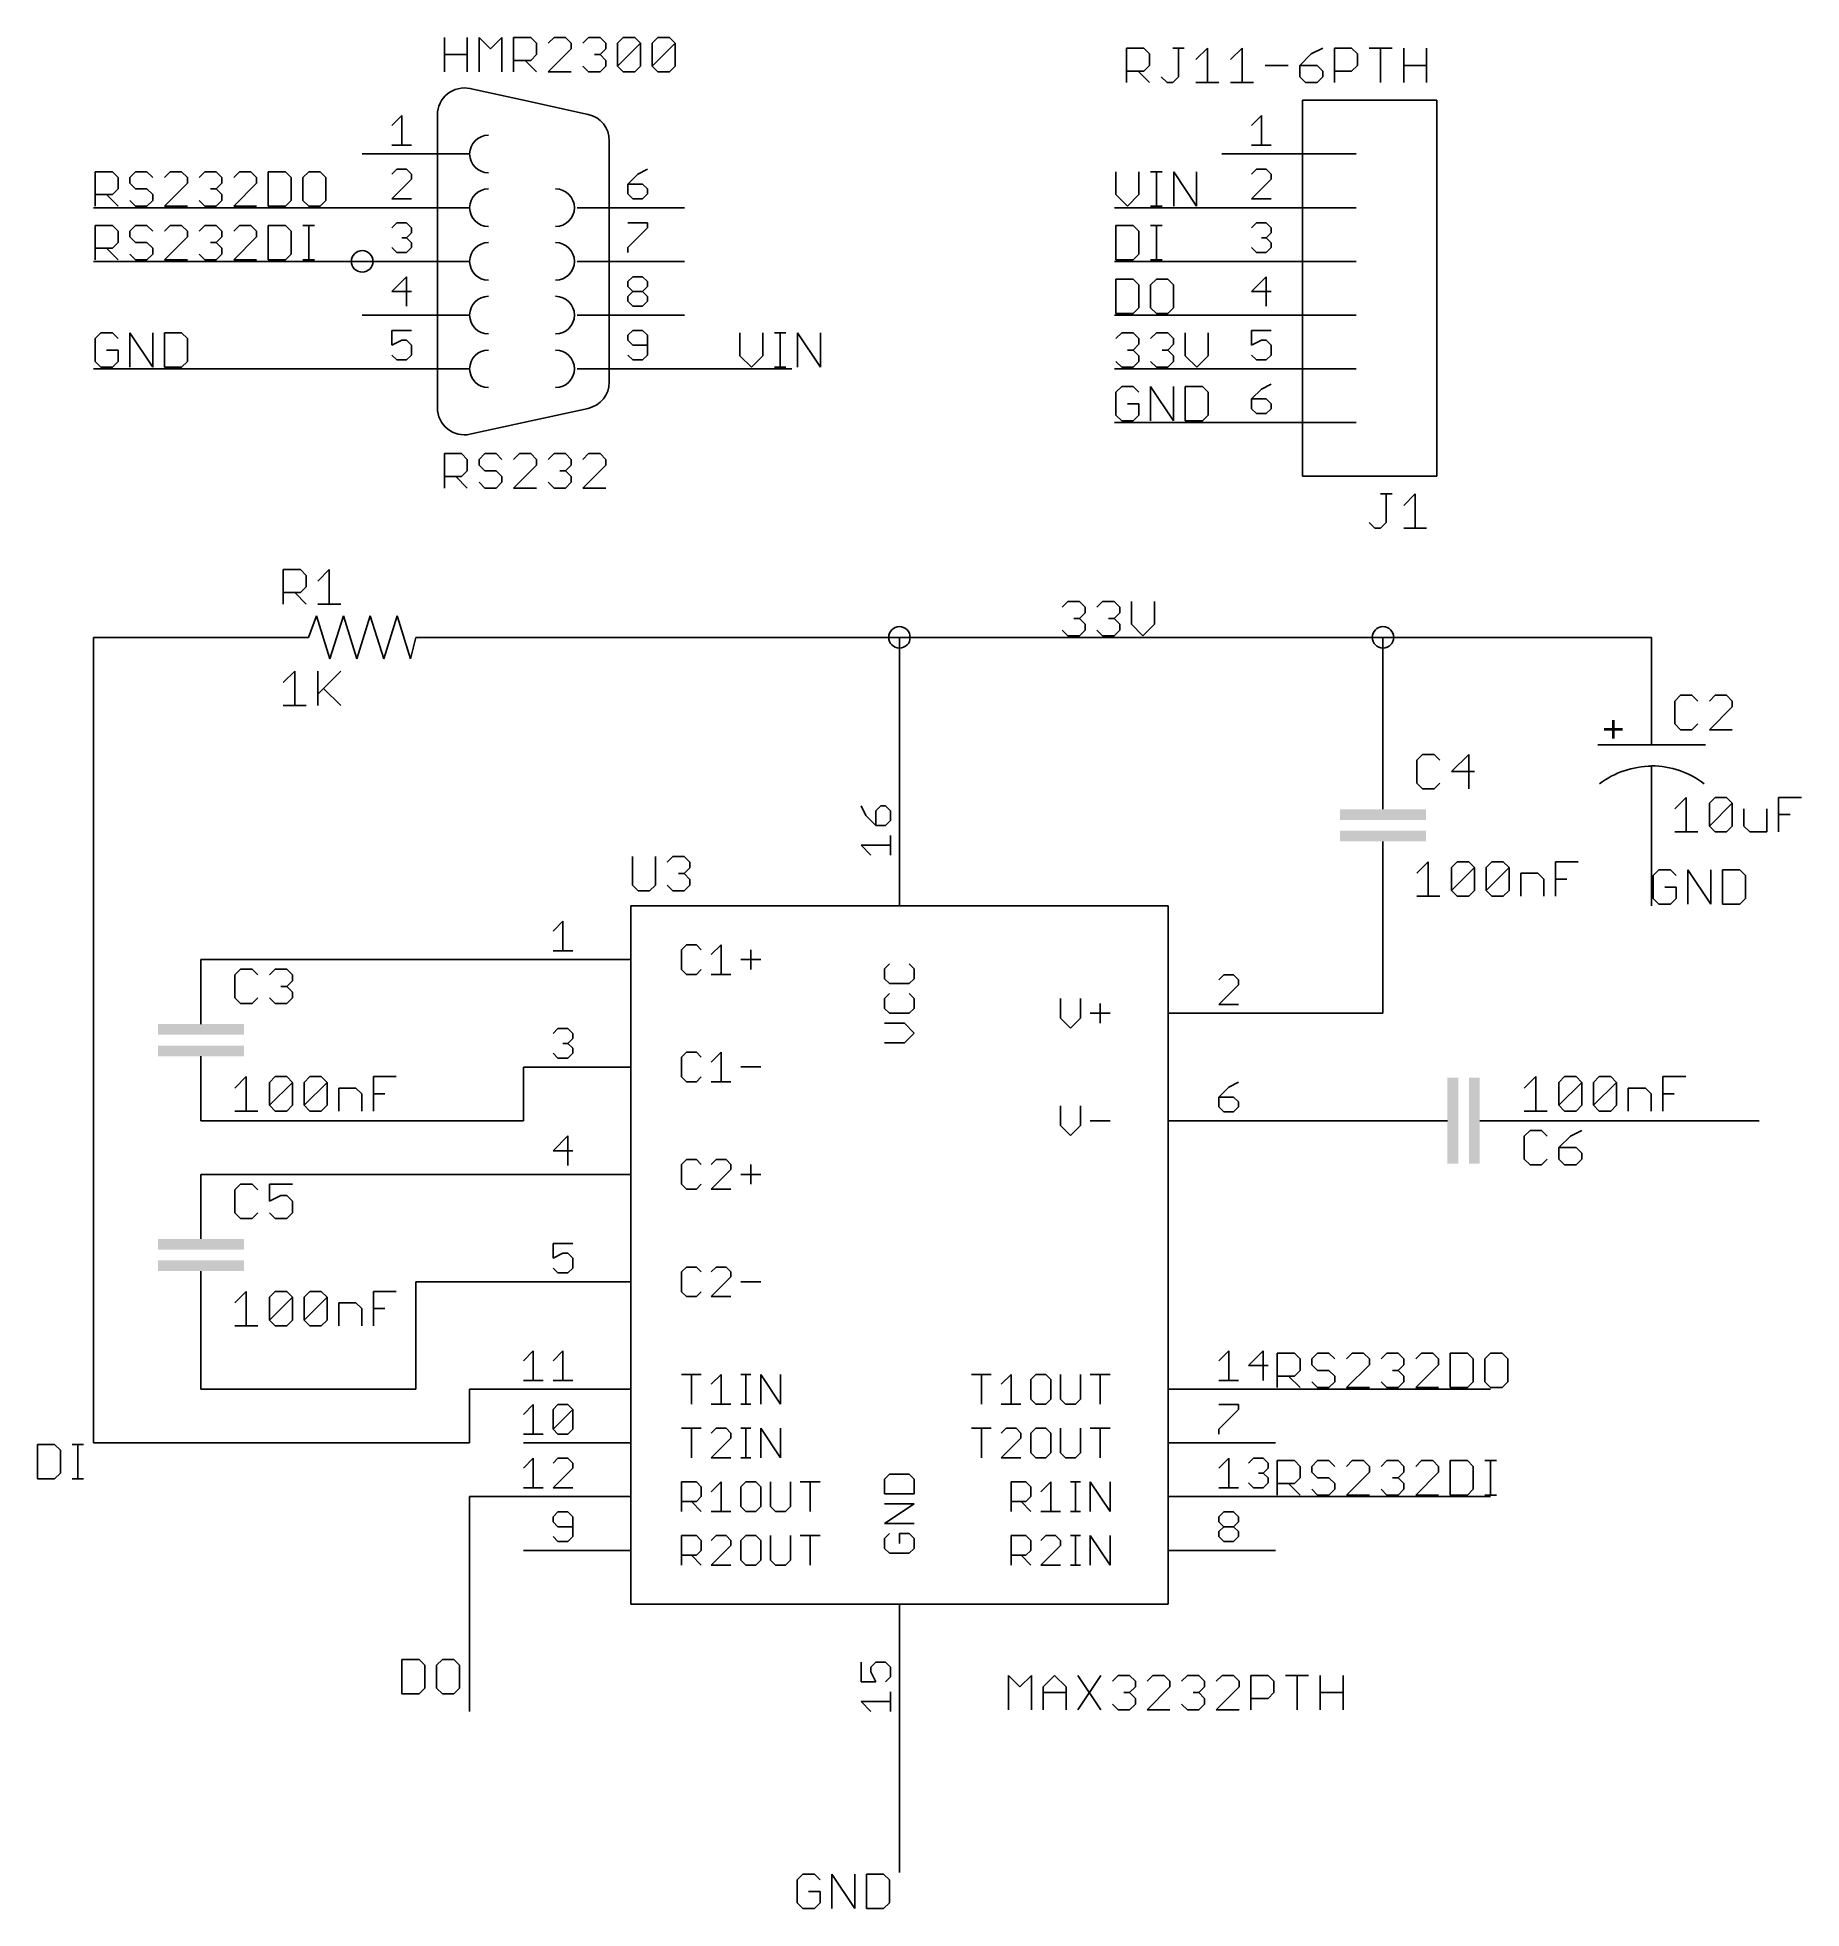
# Model space of a CAD drawing. Extents: x -40.8 to 42.6, y -32.2 to 56.3.
import ezdxf

# ---------------------------------------------------------------- set-up
doc = ezdxf.new("R2010")
doc.units = 0
for name, color, linetype in [('91', 82, 'CONTINUOUS'), ('94', 22, 'CONTINUOUS'), ('95', 253, 'CONTINUOUS'), ('96', 253, 'CONTINUOUS')]:
    doc.layers.add(name, color=color, linetype=linetype)

# ---------------------------------------------------------------- blocks, each defined once
blk = doc.blocks.new('RECT')
blk.add_solid([(-0.5, -0.5), (0.5, -0.5), (-0.5, 0.5), (0.5, 0.5)])

msp = doc.modelspace()

# ---------------------------------------------------------------- linework, layer by layer
at = {"layer": '91'}
for p, q in [((-25.4, 48.26), (-38.1, 48.26)), ((15.24, 48.26), (10.16, 48.26)), ((-25.4, 45.72), (-38.1, 45.72)), ((-22.86, 45.72), (-25.4, 45.72)), ((15.24, 45.72), (10.16, 45.72)), ((15.24, 43.18), (10.16, 43.18)), ((-25.4, 40.64), (-38.1, 40.64)), ((-10.16, 40.64), (-5.08, 40.64)), ((15.24, 40.64), (10.16, 40.64)), ((15.24, 38.1), (10.16, 38.1)), ((-38.1, 27.94), (-38.1, -10.16)), ((-38.1, 27.94), (-30.48, 27.94)), ((-20.32, 27.94), (0, 27.94)), ((0, 20.32), (0, 27.94)), ((0, 27.94), (22.86, 27.94)), ((22.86, 27.94), (22.86, 22.86)), ((22.86, 27.94), (35.56, 27.94)), ((35.56, 27.94), (35.56, 25.4)), ((35.56, 17.78), (35.56, 15.24)), ((22.86, 10.16), (22.86, 15.24)), ((-17.78, 12.7), (-33.02, 12.7)), ((17.78, 10.16), (22.86, 10.16)), ((-17.78, 5.08), (-17.78, 7.62)), ((-33.02, 5.08), (-17.78, 5.08)), ((17.78, 5.08), (22.86, 5.08)), ((40.64, 5.08), (30.48, 5.08)), ((-17.78, 2.54), (-33.02, 2.54)), ((-17.78, -2.54), (-22.86, -2.54)), ((-22.86, -2.54), (-22.86, -7.62)), ((-33.02, -7.62), (-33.02, -5.08)), ((-22.86, -7.62), (-33.02, -7.62)), ((-17.78, -7.62), (-20.32, -7.62)), ((-20.32, -7.62), (-20.32, -10.16)), ((27.94, -7.62), (17.78, -7.62)), ((-20.32, -10.16), (-38.1, -10.16)), ((-17.78, -12.7), (-20.32, -12.7)), ((-20.32, -12.7), (-20.32, -22.86)), ((17.78, -12.7), (27.94, -12.7)), ((0, -22.86), (0, -30.48))]:
    msp.add_line(p, q, dxfattribs=at)
for centre in [(-25.4, 45.72), (0, 27.94), (22.86, 27.94)]:
    msp.add_circle(centre, 0.508, dxfattribs=at)
at = {"layer": '94'}
for p, q in [((-20.3026, 53.8918), (-17.78, 53.34)), ((-17.78, 53.34), (-14.7146, 52.6694)), ((19.05, 53.34), (25.4, 53.34)), ((19.05, 53.34), (19.05, 35.56)), ((25.4, 35.56), (25.4, 53.34)), ((-21.844, 38.7888), (-21.844, 52.6512)), ((-13.716, 40.0112), (-13.716, 51.4288)), ((-25.4, 50.8), (-20.32, 50.8)), ((15.24, 50.8), (20.32, 50.8)), ((21.59, 50.8), (20.32, 50.8)), ((-25.4, 48.26), (-20.32, 48.26)), ((-10.16, 48.26), (-15.24, 48.26)), ((15.24, 48.26), (20.32, 48.26)), ((21.59, 48.26), (20.32, 48.26)), ((-25.4, 45.72), (-20.32, 45.72)), ((-10.16, 45.72), (-15.24, 45.72)), ((15.24, 45.72), (20.32, 45.72)), ((21.59, 45.72), (20.32, 45.72)), ((-25.4, 43.18), (-20.32, 43.18)), ((-10.16, 43.18), (-15.24, 43.18)), ((15.24, 43.18), (20.32, 43.18)), ((21.59, 43.18), (20.32, 43.18)), ((-25.4, 40.64), (-20.32, 40.64)), ((-10.16, 40.64), (-15.24, 40.64)), ((15.24, 40.64), (20.32, 40.64)), ((21.59, 40.64), (20.32, 40.64)), ((-20.3026, 37.5482), (-17.78, 38.1)), ((-17.78, 38.1), (-14.7146, 38.7706)), ((15.24, 38.1), (20.32, 38.1)), ((21.59, 38.1), (20.32, 38.1)), ((25.4, 35.56), (19.05, 35.56)), ((-27.94, 27.94), (-27.559, 28.956)), ((-27.559, 28.956), (-26.924, 26.924)), ((-26.924, 26.924), (-26.289, 28.956)), ((-26.289, 28.956), (-25.654, 26.924)), ((-25.654, 26.924), (-25.019, 28.956)), ((-25.019, 28.956), (-24.384, 26.924)), ((-24.384, 26.924), (-23.749, 28.956)), ((-23.749, 28.956), (-23.114, 26.924)), ((-30.48, 27.94), (-27.94, 27.94)), ((-23.114, 26.924), (-22.86, 27.94)), ((-20.32, 27.94), (-22.86, 27.94)), ((35.56, 25.4), (35.56, 22.86)), ((22.86, 22.86), (22.86, 20.32)), ((33.02, 22.86), (38.1, 22.86)), ((35.56, 21.844), (35.56, 20.32)), ((0, 20.32), (0, 15.24)), ((22.86, 20.32), (22.86, 19.812)), ((35.56, 17.78), (35.56, 20.32)), ((22.86, 17.78), (22.86, 18.288)), ((22.86, 15.24), (22.86, 17.78)), ((-12.7, 15.24), (12.7, 15.24)), ((-12.7, 15.24), (-12.7, -17.78)), ((12.7, -17.78), (12.7, 15.24)), ((-33.02, 12.7), (-33.02, 10.16)), ((-17.78, 12.7), (-12.7, 12.7)), ((-33.02, 10.16), (-33.02, 9.652)), ((17.78, 10.16), (12.7, 10.16)), ((-33.02, 7.62), (-33.02, 8.128)), ((-33.02, 5.08), (-33.02, 7.62)), ((-17.78, 7.62), (-12.7, 7.62)), ((17.78, 5.08), (12.7, 5.08)), ((22.86, 5.08), (25.4, 5.08)), ((25.4, 5.08), (25.908, 5.08)), ((27.94, 5.08), (27.432, 5.08)), ((30.48, 5.08), (27.94, 5.08)), ((-33.02, 2.54), (-33.02, 0)), ((-17.78, 2.54), (-12.7, 2.54)), ((-33.02, 0), (-33.02, -0.508)), ((-33.02, -2.54), (-33.02, -2.032)), ((-33.02, -5.08), (-33.02, -2.54)), ((-17.78, -2.54), (-12.7, -2.54)), ((-17.78, -7.62), (-12.7, -7.62)), ((17.78, -7.62), (12.7, -7.62)), ((-17.78, -10.16), (-12.7, -10.16)), ((17.78, -10.16), (12.7, -10.16)), ((-17.78, -12.7), (-12.7, -12.7)), ((17.78, -12.7), (12.7, -12.7)), ((-17.78, -15.24), (-12.7, -15.24)), ((17.78, -15.24), (12.7, -15.24)), ((12.7, -17.78), (-12.7, -17.78)), ((0, -22.86), (0, -17.78))]:
    msp.add_line(p, q, dxfattribs=at)
for centre, radius, start, end in [((-20.5738, 52.6511), 1.2702, 77.6714, 179.9955), ((-14.986, 51.4286), 1.2702, 0.0075, 77.6627), ((-19.431, 50.8), 0.889, 90, 270), ((-19.431, 48.26), 0.889, 90, 270), ((-16.256, 48.26), 0.889, 270, 90), ((-19.431, 45.72), 0.889, 90, 270), ((-16.256, 45.72), 0.889, 270, 90), ((-19.431, 43.18), 0.889, 90, 270), ((-16.256, 43.18), 0.889, 270, 90), ((-19.431, 40.64), 0.889, 90, 270), ((-16.256, 40.64), 0.889, 270, 90), ((-14.986, 40.0113), 1.27, 282.3393, 359.9972), ((-20.574, 38.7888), 1.27, 180, 282.3376), ((35.5598, 17.7802), 4.0637, 89.9973, 127.3736), ((35.5599, 17.8058), 4.0542, 52.1206, 89.9988)]:
    msp.add_arc(centre, radius, start, end, dxfattribs=at)
at = {"layer": '95'}
for p, q in [((-21.5138, 54.6862), (-21.5138, 56.3132)), ((-20.4291, 56.3132), (-20.4291, 54.6862)), ((-19.8766, 54.6862), (-19.8766, 56.3132)), ((-19.8766, 56.3132), (-19.3343, 55.7709)), ((-19.3343, 55.7709), (-18.792, 56.3132)), ((-18.792, 56.3132), (-18.792, 54.6862)), ((-18.2395, 54.6862), (-18.2395, 56.3132)), ((-18.2395, 56.3132), (-17.426, 56.3132)), ((-17.426, 56.3132), (-17.1548, 56.042)), ((-17.1548, 56.042), (-17.1548, 55.4997)), ((-16.3312, 56.3132), (-16.6023, 56.042)), ((-16.6023, 54.6862), (-15.5177, 55.7709)), ((-15.7888, 56.3132), (-16.3312, 56.3132)), ((-15.5177, 56.042), (-15.7888, 56.3132)), ((-15.5177, 55.7709), (-15.5177, 56.042)), ((-14.9652, 56.042), (-14.694, 56.3132)), ((-14.694, 56.3132), (-14.1517, 56.3132)), ((-14.1517, 56.3132), (-13.8805, 56.042)), ((-13.8805, 55.7709), (-14.1517, 55.4997)), ((-13.8805, 56.042), (-13.8805, 55.7709)), ((-13.328, 56.042), (-13.0569, 56.3132)), ((-13.328, 54.9574), (-13.328, 56.042)), ((-13.328, 54.9574), (-12.2434, 56.042)), ((-13.0569, 56.3132), (-12.5145, 56.3132)), ((-12.5145, 56.3132), (-12.2434, 56.042)), ((-12.2434, 56.042), (-12.2434, 54.9574)), ((-11.6909, 56.042), (-11.4197, 56.3132)), ((-11.6909, 54.9574), (-11.6909, 56.042)), ((-11.6909, 54.9574), (-10.6062, 56.042)), ((-11.4197, 56.3132), (-10.8774, 56.3132)), ((-10.8774, 56.3132), (-10.6062, 56.042)), ((-10.6062, 56.042), (-10.6062, 54.9574)), ((-21.5138, 55.4997), (-20.4291, 55.4997)), ((-17.426, 55.2285), (-18.2395, 55.2285)), ((-17.6972, 55.2285), (-17.1548, 54.6862)), ((-17.1548, 55.4997), (-17.426, 55.2285)), ((-14.694, 54.6862), (-14.9652, 54.9574)), ((-14.1517, 55.4997), (-14.4228, 55.4997)), ((-14.1517, 55.4997), (-13.8805, 55.2285)), ((-13.8805, 54.9574), (-14.1517, 54.6862)), ((-13.8805, 55.2285), (-13.8805, 54.9574)), ((-13.0569, 54.6862), (-13.328, 54.9574)), ((-12.2434, 54.9574), (-12.5145, 54.6862)), ((-11.4197, 54.6862), (-11.6909, 54.9574)), ((-10.6062, 54.9574), (-10.8774, 54.6862)), ((-15.5177, 54.6862), (-16.6023, 54.6862)), ((-14.1517, 54.6862), (-14.694, 54.6862)), ((-12.5145, 54.6862), (-13.0569, 54.6862)), ((-10.8774, 54.6862), (-11.4197, 54.6862)), ((-23.9966, 52.1512), (-23.5305, 52.6173)), ((-23.5305, 52.6173), (-23.5305, 51.2191)), ((16.6434, 52.1512), (17.1095, 52.6173)), ((17.1095, 52.6173), (17.1095, 51.2191)), ((-23.9966, 51.2191), (-23.0645, 51.2191)), ((16.6434, 51.2191), (17.5755, 51.2191)), ((-38.0238, 48.3362), (-38.0238, 49.9632)), ((-38.0238, 49.9632), (-37.2103, 49.9632)), ((-37.2103, 49.9632), (-36.9391, 49.692)), ((-36.9391, 49.692), (-36.9391, 49.1497)), ((-36.1155, 49.9632), (-36.3866, 49.692)), ((-36.3866, 49.692), (-36.3866, 49.4209)), ((-35.5731, 49.9632), (-36.1155, 49.9632)), ((-35.302, 49.692), (-35.5731, 49.9632)), ((-34.4783, 49.9632), (-34.7495, 49.692)), ((-33.936, 49.9632), (-34.4783, 49.9632)), ((-33.6648, 49.692), (-33.936, 49.9632)), ((-33.6648, 49.4209), (-33.6648, 49.692)), ((-33.1123, 49.692), (-32.8412, 49.9632)), ((-32.8412, 49.9632), (-32.2988, 49.9632)), ((-32.2988, 49.9632), (-32.0277, 49.692)), ((-32.0277, 49.692), (-32.0277, 49.4209)), ((-31.204, 49.9632), (-31.4752, 49.692)), ((-30.6617, 49.9632), (-31.204, 49.9632)), ((-30.3905, 49.692), (-30.6617, 49.9632)), ((-30.3905, 49.4209), (-30.3905, 49.692)), ((-29.838, 49.9632), (-29.838, 48.3362)), ((-29.0245, 49.9632), (-29.838, 49.9632)), ((-28.7534, 49.692), (-29.0245, 49.9632)), ((-28.7534, 48.6074), (-28.7534, 49.692)), ((-27.9297, 49.9632), (-28.2009, 49.692)), ((-28.2009, 49.692), (-28.2009, 48.6074)), ((-27.3874, 49.9632), (-27.9297, 49.9632)), ((-27.1162, 49.692), (-27.3874, 49.9632)), ((-27.1162, 48.6074), (-27.1162, 49.692)), ((-23.7635, 50.0773), (-23.9966, 49.8443)), ((-23.9966, 48.6791), (-23.0645, 49.6112)), ((-23.2975, 50.0773), (-23.7635, 50.0773)), ((-23.0645, 49.8443), (-23.2975, 50.0773)), ((-23.0645, 49.6112), (-23.0645, 49.8443)), ((-12.3736, 49.8443), (-12.8397, 49.3782)), ((-11.9076, 50.0773), (-12.3736, 49.8443)), ((10.2362, 49.9632), (10.2362, 48.8785)), ((11.3209, 48.8785), (11.3209, 49.9632)), ((11.8734, 49.9632), (12.4157, 49.9632)), ((12.1445, 48.3362), (12.1445, 49.9632)), ((12.9648, 48.3362), (12.9648, 49.9632)), ((12.9648, 49.9632), (14.0495, 48.3362)), ((14.0495, 48.3362), (14.0495, 49.9632)), ((16.8765, 50.0773), (16.6434, 49.8443)), ((16.6434, 48.6791), (17.5755, 49.6112)), ((17.3425, 50.0773), (16.8765, 50.0773)), ((17.5755, 49.8443), (17.3425, 50.0773)), ((17.5755, 49.6112), (17.5755, 49.8443)), ((-37.2103, 48.8785), (-38.0238, 48.8785)), ((-37.4815, 48.8785), (-36.9391, 48.3362)), ((-36.9391, 49.1497), (-37.2103, 48.8785)), ((-36.3866, 49.4209), (-36.1155, 49.1497)), ((-36.1155, 49.1497), (-35.5731, 49.1497)), ((-35.5731, 49.1497), (-35.302, 48.8785)), ((-35.302, 48.8785), (-35.302, 48.6074)), ((-34.7495, 48.3362), (-33.6648, 49.4209)), ((-32.2988, 49.1497), (-32.57, 49.1497)), ((-32.0277, 49.4209), (-32.2988, 49.1497)), ((-32.2988, 49.1497), (-32.0277, 48.8785)), ((-32.0277, 48.8785), (-32.0277, 48.6074)), ((-31.4752, 48.3362), (-30.3905, 49.4209)), ((-23.0645, 48.6791), (-23.9966, 48.6791)), ((-12.8397, 49.3782), (-12.8397, 48.9121)), ((-12.1406, 49.3782), (-12.8397, 49.3782)), ((-12.8397, 48.9121), (-12.6067, 48.6791)), ((-12.6067, 48.6791), (-12.1406, 48.6791)), ((-11.9076, 49.1452), (-12.1406, 49.3782)), ((-12.1406, 48.6791), (-11.9076, 48.9121)), ((-11.9076, 48.9121), (-11.9076, 49.1452)), ((10.2362, 48.8785), (10.7785, 48.3362)), ((10.7785, 48.3362), (11.3209, 48.8785)), ((17.5755, 48.6791), (16.6434, 48.6791)), ((-36.1155, 48.3362), (-36.3866, 48.6074)), ((-35.5731, 48.3362), (-36.1155, 48.3362)), ((-35.302, 48.6074), (-35.5731, 48.3362)), ((-33.6648, 48.3362), (-34.7495, 48.3362)), ((-32.8412, 48.3362), (-33.1123, 48.6074)), ((-32.2988, 48.3362), (-32.8412, 48.3362)), ((-32.0277, 48.6074), (-32.2988, 48.3362)), ((-30.3905, 48.3362), (-31.4752, 48.3362)), ((-29.838, 48.3362), (-29.0245, 48.3362)), ((-29.0245, 48.3362), (-28.7534, 48.6074)), ((-28.2009, 48.6074), (-27.9297, 48.3362)), ((-27.9297, 48.3362), (-27.3874, 48.3362)), ((-27.3874, 48.3362), (-27.1162, 48.6074)), ((11.8734, 48.3362), (12.4157, 48.3362)), ((-38.0238, 45.7962), (-38.0238, 47.4232)), ((-38.0238, 47.4232), (-37.2103, 47.4232)), ((-37.2103, 47.4232), (-36.9391, 47.152)), ((-36.9391, 47.152), (-36.9391, 46.6097)), ((-36.1155, 47.4232), (-36.3866, 47.152)), ((-36.3866, 47.152), (-36.3866, 46.8809)), ((-35.5731, 47.4232), (-36.1155, 47.4232)), ((-35.302, 47.152), (-35.5731, 47.4232)), ((-34.4783, 47.4232), (-34.7495, 47.152)), ((-33.936, 47.4232), (-34.4783, 47.4232)), ((-33.6648, 47.152), (-33.936, 47.4232)), ((-33.6648, 46.8809), (-33.6648, 47.152)), ((-33.1123, 47.152), (-32.8412, 47.4232)), ((-32.8412, 47.4232), (-32.2988, 47.4232)), ((-32.2988, 47.4232), (-32.0277, 47.152)), ((-32.0277, 47.152), (-32.0277, 46.8809)), ((-31.204, 47.4232), (-31.4752, 47.152)), ((-30.6617, 47.4232), (-31.204, 47.4232)), ((-30.3905, 47.152), (-30.6617, 47.4232)), ((-30.3905, 46.8809), (-30.3905, 47.152)), ((-29.838, 47.4232), (-29.838, 45.7962)), ((-29.0245, 47.4232), (-29.838, 47.4232)), ((-28.7534, 47.152), (-29.0245, 47.4232)), ((-28.7534, 46.0674), (-28.7534, 47.152)), ((-28.2009, 47.4232), (-27.6585, 47.4232)), ((-27.9297, 45.7962), (-27.9297, 47.4232)), ((-23.9966, 47.3043), (-23.7635, 47.5373)), ((-23.7635, 47.5373), (-23.2975, 47.5373)), ((-23.2975, 47.5373), (-23.0645, 47.3043)), ((-23.0645, 47.0712), (-23.2975, 46.8382)), ((-23.0645, 47.3043), (-23.0645, 47.0712)), ((-12.8397, 47.5373), (-11.9076, 47.5373)), ((-11.9076, 47.3043), (-12.8397, 46.3721)), ((-11.9076, 47.5373), (-11.9076, 47.3043)), ((10.2362, 47.4232), (10.2362, 45.7962)), ((11.0497, 47.4232), (10.2362, 47.4232)), ((11.3209, 47.152), (11.0497, 47.4232)), ((11.3209, 46.0674), (11.3209, 47.152)), ((11.8734, 47.4232), (12.4157, 47.4232)), ((12.1445, 45.7962), (12.1445, 47.4232)), ((16.6434, 47.3043), (16.8765, 47.5373)), ((16.8765, 47.5373), (17.3425, 47.5373)), ((17.3425, 47.5373), (17.5755, 47.3043)), ((17.5755, 47.0712), (17.3425, 46.8382)), ((17.5755, 47.3043), (17.5755, 47.0712)), ((-37.2103, 46.3385), (-38.0238, 46.3385)), ((-37.4815, 46.3385), (-36.9391, 45.7962)), ((-36.9391, 46.6097), (-37.2103, 46.3385)), ((-36.3866, 46.8809), (-36.1155, 46.6097)), ((-36.1155, 45.7962), (-36.3866, 46.0674)), ((-36.1155, 46.6097), (-35.5731, 46.6097)), ((-35.5731, 46.6097), (-35.302, 46.3385)), ((-35.302, 46.0674), (-35.5731, 45.7962)), ((-35.302, 46.3385), (-35.302, 46.0674)), ((-34.7495, 45.7962), (-33.6648, 46.8809)), ((-32.8412, 45.7962), (-33.1123, 46.0674)), ((-32.2988, 46.6097), (-32.57, 46.6097)), ((-32.0277, 46.8809), (-32.2988, 46.6097)), ((-32.2988, 46.6097), (-32.0277, 46.3385)), ((-32.0277, 46.0674), (-32.2988, 45.7962)), ((-32.0277, 46.3385), (-32.0277, 46.0674)), ((-31.4752, 45.7962), (-30.3905, 46.8809)), ((-29.0245, 45.7962), (-28.7534, 46.0674)), ((-23.7635, 46.1391), (-23.9966, 46.3721)), ((-23.2975, 46.1391), (-23.7635, 46.1391)), ((-23.2975, 46.8382), (-23.5305, 46.8382)), ((-23.2975, 46.8382), (-23.0645, 46.6052)), ((-23.0645, 46.3721), (-23.2975, 46.1391)), ((-23.0645, 46.6052), (-23.0645, 46.3721)), ((-12.8397, 46.3721), (-12.8397, 46.1391)), ((11.0497, 45.7962), (11.3209, 46.0674)), ((16.8765, 46.1391), (16.6434, 46.3721)), ((17.3425, 46.1391), (16.8765, 46.1391)), ((17.3425, 46.8382), (17.1095, 46.8382)), ((17.3425, 46.8382), (17.5755, 46.6052)), ((17.5755, 46.3721), (17.3425, 46.1391)), ((17.5755, 46.6052), (17.5755, 46.3721)), ((-35.5731, 45.7962), (-36.1155, 45.7962)), ((-33.6648, 45.7962), (-34.7495, 45.7962)), ((-32.2988, 45.7962), (-32.8412, 45.7962)), ((-30.3905, 45.7962), (-31.4752, 45.7962)), ((-29.838, 45.7962), (-29.0245, 45.7962)), ((-28.2009, 45.7962), (-27.6585, 45.7962)), ((10.2362, 45.7962), (11.0497, 45.7962)), ((11.8734, 45.7962), (12.4157, 45.7962)), ((-23.2975, 44.9973), (-23.9966, 44.2982)), ((-23.9966, 44.2982), (-23.0645, 44.2982)), ((-23.2975, 43.5991), (-23.2975, 44.9973)), ((-12.8397, 44.7643), (-12.6067, 44.9973)), ((-12.8397, 44.5312), (-12.8397, 44.7643)), ((-12.6067, 44.2982), (-12.8397, 44.5312)), ((-12.8397, 44.0652), (-12.6067, 44.2982)), ((-12.6067, 44.9973), (-12.1406, 44.9973)), ((-12.6067, 44.2982), (-12.1406, 44.2982)), ((-12.1406, 44.9973), (-11.9076, 44.7643)), ((-11.9076, 44.5312), (-12.1406, 44.2982)), ((-12.1406, 44.2982), (-11.9076, 44.0652)), ((-11.9076, 44.7643), (-11.9076, 44.5312)), ((10.2362, 44.8832), (10.2362, 43.2562)), ((11.0497, 44.8832), (10.2362, 44.8832)), ((11.3209, 44.612), (11.0497, 44.8832)), ((11.3209, 43.5274), (11.3209, 44.612)), ((12.1445, 44.8832), (11.8734, 44.612)), ((11.8734, 44.612), (11.8734, 43.5274)), ((12.6868, 44.8832), (12.1445, 44.8832)), ((12.958, 44.612), (12.6868, 44.8832)), ((12.958, 43.5274), (12.958, 44.612)), ((17.3425, 44.9973), (16.6434, 44.2982)), ((16.6434, 44.2982), (17.5755, 44.2982)), ((17.3425, 43.5991), (17.3425, 44.9973)), ((-12.8397, 43.8321), (-12.8397, 44.0652)), ((-12.6067, 43.5991), (-12.8397, 43.8321)), ((-12.1406, 43.5991), (-12.6067, 43.5991)), ((-11.9076, 43.8321), (-12.1406, 43.5991)), ((-11.9076, 44.0652), (-11.9076, 43.8321)), ((11.0497, 43.2562), (11.3209, 43.5274)), ((11.8734, 43.5274), (12.1445, 43.2562)), ((12.6868, 43.2562), (12.958, 43.5274)), ((10.2362, 43.2562), (11.0497, 43.2562)), ((12.1445, 43.2562), (12.6868, 43.2562)), ((-37.7526, 42.3432), (-38.0238, 42.072)), ((-38.0238, 42.072), (-38.0238, 40.9874)), ((-37.2103, 42.3432), (-37.7526, 42.3432)), ((-36.9391, 42.072), (-37.2103, 42.3432)), ((-36.3866, 40.7162), (-36.3866, 42.3432)), ((-36.3866, 42.3432), (-35.302, 40.7162)), ((-35.302, 40.7162), (-35.302, 42.3432)), ((-34.7495, 42.3432), (-34.7495, 40.7162)), ((-33.936, 42.3432), (-34.7495, 42.3432)), ((-33.6648, 42.072), (-33.936, 42.3432)), ((-33.6648, 40.9874), (-33.6648, 42.072)), ((-23.0645, 42.4573), (-23.9966, 42.4573)), ((-23.9966, 42.4573), (-23.9966, 41.7582)), ((-23.9966, 41.7582), (-23.5305, 41.9912)), ((-23.5305, 41.9912), (-23.2975, 41.9912)), ((-23.2975, 41.9912), (-23.0645, 41.7582)), ((-23.0645, 41.7582), (-23.0645, 41.2921)), ((-12.6067, 42.4573), (-12.8397, 42.2243)), ((-12.8397, 42.2243), (-12.8397, 41.9912)), ((-12.8397, 41.9912), (-12.6067, 41.7582)), ((-12.1406, 42.4573), (-12.6067, 42.4573)), ((-12.6067, 41.7582), (-11.9076, 41.7582)), ((-11.9076, 42.2243), (-12.1406, 42.4573)), ((-11.9076, 41.2921), (-11.9076, 42.2243)), ((-7.5438, 42.3432), (-7.5438, 41.2585)), ((-6.4591, 41.2585), (-6.4591, 42.3432)), ((-5.9066, 42.3432), (-5.3643, 42.3432)), ((-5.6355, 40.7162), (-5.6355, 42.3432)), ((-4.8152, 40.7162), (-4.8152, 42.3432)), ((-4.8152, 42.3432), (-3.7305, 40.7162)), ((-3.7305, 40.7162), (-3.7305, 42.3432)), ((10.2362, 42.072), (10.5074, 42.3432)), ((10.5074, 42.3432), (11.0497, 42.3432)), ((11.0497, 42.3432), (11.3209, 42.072)), ((11.3209, 41.8009), (11.0497, 41.5297)), ((11.3209, 42.072), (11.3209, 41.8009)), ((11.8734, 42.072), (12.1445, 42.3432)), ((12.1445, 42.3432), (12.6868, 42.3432)), ((12.6868, 42.3432), (12.958, 42.072)), ((12.958, 41.8009), (12.6868, 41.5297)), ((12.958, 42.072), (12.958, 41.8009)), ((13.5105, 42.3432), (13.5105, 41.2585)), ((14.5952, 41.2585), (14.5952, 42.3432)), ((17.5755, 42.4573), (16.6434, 42.4573)), ((16.6434, 42.4573), (16.6434, 41.7582)), ((16.6434, 41.7582), (17.1095, 41.9912)), ((17.1095, 41.9912), (17.3425, 41.9912)), ((17.3425, 41.9912), (17.5755, 41.7582)), ((17.5755, 41.7582), (17.5755, 41.2921)), ((-38.0238, 40.9874), (-37.7526, 40.7162)), ((-37.7526, 40.7162), (-37.2103, 40.7162)), ((-36.9391, 41.5297), (-37.4815, 41.5297)), ((-37.2103, 40.7162), (-36.9391, 40.9874)), ((-36.9391, 40.9874), (-36.9391, 41.5297)), ((-34.7495, 40.7162), (-33.936, 40.7162)), ((-33.936, 40.7162), (-33.6648, 40.9874)), ((-23.7635, 41.0591), (-23.9966, 41.2921)), ((-23.2975, 41.0591), (-23.7635, 41.0591)), ((-23.0645, 41.2921), (-23.2975, 41.0591)), ((-12.8397, 41.2921), (-12.6067, 41.0591)), ((-12.6067, 41.0591), (-12.1406, 41.0591)), ((-12.1406, 41.0591), (-11.9076, 41.2921)), ((-7.5438, 41.2585), (-7.0015, 40.7162)), ((-7.0015, 40.7162), (-6.4591, 41.2585)), ((-5.9066, 40.7162), (-5.3643, 40.7162)), ((10.5074, 40.7162), (10.2362, 40.9874)), ((11.0497, 40.7162), (10.5074, 40.7162)), ((11.0497, 41.5297), (10.7785, 41.5297)), ((11.0497, 41.5297), (11.3209, 41.2585)), ((11.3209, 40.9874), (11.0497, 40.7162)), ((11.3209, 41.2585), (11.3209, 40.9874)), ((12.1445, 40.7162), (11.8734, 40.9874)), ((12.6868, 40.7162), (12.1445, 40.7162)), ((12.6868, 41.5297), (12.4157, 41.5297)), ((12.6868, 41.5297), (12.958, 41.2585)), ((12.958, 40.9874), (12.6868, 40.7162)), ((12.958, 41.2585), (12.958, 40.9874)), ((13.5105, 41.2585), (14.0528, 40.7162)), ((14.0528, 40.7162), (14.5952, 41.2585)), ((16.8765, 41.0591), (16.6434, 41.2921)), ((17.3425, 41.0591), (16.8765, 41.0591)), ((17.5755, 41.2921), (17.3425, 41.0591)), ((17.5755, 39.9173), (17.1095, 39.6843)), ((10.5074, 39.8032), (10.2362, 39.532)), ((10.2362, 39.532), (10.2362, 38.4474)), ((11.0497, 39.8032), (10.5074, 39.8032)), ((11.3209, 38.9897), (10.7785, 38.9897)), ((11.3209, 39.532), (11.0497, 39.8032)), ((11.3209, 38.4474), (11.3209, 38.9897)), ((11.8734, 38.1762), (11.8734, 39.8032)), ((11.8734, 39.8032), (12.958, 38.1762)), ((12.958, 38.1762), (12.958, 39.8032)), ((13.5105, 39.8032), (13.5105, 38.1762)), ((14.324, 39.8032), (13.5105, 39.8032)), ((14.5952, 39.532), (14.324, 39.8032)), ((14.5952, 38.4474), (14.5952, 39.532)), ((17.1095, 39.6843), (16.6434, 39.2182)), ((16.6434, 39.2182), (16.6434, 38.7521)), ((17.3425, 39.2182), (16.6434, 39.2182)), ((17.5755, 38.9852), (17.3425, 39.2182)), ((17.5755, 38.7521), (17.5755, 38.9852)), ((10.2362, 38.4474), (10.5074, 38.1762)), ((10.5074, 38.1762), (11.0497, 38.1762)), ((11.0497, 38.1762), (11.3209, 38.4474)), ((13.5105, 38.1762), (14.324, 38.1762)), ((14.324, 38.1762), (14.5952, 38.4474)), ((16.6434, 38.7521), (16.8765, 38.5191)), ((16.8765, 38.5191), (17.3425, 38.5191)), ((17.3425, 38.5191), (17.5755, 38.7521)), ((22.7442, 34.7232), (23.2865, 34.7232)), ((23.0154, 33.3674), (23.0154, 34.7232)), ((23.839, 34.1809), (24.3814, 34.7232)), ((24.3814, 34.7232), (24.3814, 33.0962)), ((22.2019, 33.3674), (22.473, 33.0962)), ((22.473, 33.0962), (22.7442, 33.0962)), ((22.7442, 33.0962), (23.0154, 33.3674)), ((23.839, 33.0962), (24.9237, 33.0962)), ((-29.1338, 29.5148), (-29.1338, 31.1418)), ((-29.1338, 31.1418), (-28.3203, 31.1418)), ((-28.3203, 31.1418), (-28.0491, 30.8706)), ((-27.4966, 30.5995), (-26.9543, 31.1418)), ((-26.9543, 31.1418), (-26.9543, 29.5148)), ((-28.0491, 30.3283), (-28.3203, 30.0571)), ((-28.0491, 30.8706), (-28.0491, 30.3283)), ((-28.3203, 30.0571), (-29.1338, 30.0571)), ((-28.5915, 30.0571), (-28.0491, 29.5148)), ((-27.4966, 29.5148), (-26.412, 29.5148)), ((7.6962, 29.372), (7.9674, 29.6432)), ((7.9674, 29.6432), (8.5097, 29.6432)), ((8.5097, 29.6432), (8.7809, 29.372)), ((8.7809, 29.372), (8.7809, 29.1009)), ((9.3334, 29.372), (9.6045, 29.6432)), ((9.6045, 29.6432), (10.1469, 29.6432)), ((10.1469, 29.6432), (10.418, 29.372)), ((10.418, 29.372), (10.418, 29.1009)), ((10.9705, 29.6432), (10.9705, 28.5585)), ((12.0552, 28.5585), (12.0552, 29.6432)), ((8.5097, 28.8297), (8.2385, 28.8297)), ((8.7809, 29.1009), (8.5097, 28.8297)), ((8.5097, 28.8297), (8.7809, 28.5585)), ((8.7809, 28.5585), (8.7809, 28.2874)), ((10.1469, 28.8297), (9.8757, 28.8297)), ((10.418, 29.1009), (10.1469, 28.8297)), ((10.1469, 28.8297), (10.418, 28.5585)), ((10.418, 28.5585), (10.418, 28.2874)), ((10.9705, 28.5585), (11.5128, 28.0162)), ((11.5128, 28.0162), (12.0552, 28.5585)), ((7.9674, 28.0162), (7.6962, 28.2874)), ((8.5097, 28.0162), (7.9674, 28.0162)), ((8.7809, 28.2874), (8.5097, 28.0162)), ((9.6045, 28.0162), (9.3334, 28.2874)), ((10.1469, 28.0162), (9.6045, 28.0162)), ((10.418, 28.2874), (10.1469, 28.0162)), ((36.9234, 25.1982), (36.6522, 24.927)), ((36.6522, 24.927), (36.6522, 23.8424)), ((37.4657, 25.1982), (36.9234, 25.1982)), ((37.7369, 24.927), (37.4657, 25.1982)), ((38.5605, 25.1982), (38.2894, 24.927)), ((39.1029, 25.1982), (38.5605, 25.1982)), ((39.374, 24.927), (39.1029, 25.1982)), ((39.374, 24.6559), (39.374, 24.927)), ((38.2894, 23.5712), (39.374, 24.6559)), ((36.6522, 23.8424), (36.9234, 23.5712)), ((36.9234, 23.5712), (37.4657, 23.5712)), ((37.4657, 23.5712), (37.7369, 23.8424)), ((39.374, 23.5712), (38.2894, 23.5712)), ((24.7314, 22.4042), (24.4602, 22.133)), ((24.4602, 22.133), (24.4602, 21.0484)), ((25.2737, 22.4042), (24.7314, 22.4042)), ((25.5449, 22.133), (25.2737, 22.4042)), ((26.9108, 22.4042), (26.0974, 21.5907)), ((26.9108, 20.7772), (26.9108, 22.4042)), ((26.0974, 21.5907), (27.182, 21.5907)), ((24.4602, 21.0484), (24.7314, 20.7772)), ((24.7314, 20.7772), (25.2737, 20.7772)), ((25.2737, 20.7772), (25.5449, 21.0484)), ((-1.8173, 19.9757), (-1.5843, 19.5096)), ((-1.5843, 19.5096), (-1.1182, 19.0436)), ((-0.8852, 19.9757), (-1.1182, 19.7427)), ((-1.1182, 19.7427), (-1.1182, 19.0436)), ((-0.6521, 19.9757), (-0.8852, 19.9757)), ((-0.4191, 19.7427), (-0.6521, 19.9757)), ((-0.4191, 19.2766), (-0.4191, 19.7427)), ((-1.1182, 19.0436), (-0.6521, 19.0436)), ((-0.6521, 19.0436), (-0.4191, 19.2766)), ((-1.3512, 17.6403), (-1.8173, 18.1064)), ((-1.8173, 18.1064), (-0.4191, 18.1064)), ((-0.4191, 17.6403), (-0.4191, 18.5724)), ((-12.6238, 17.5782), (-12.6238, 16.2224)), ((-11.5391, 16.2224), (-11.5391, 17.5782)), ((-10.9866, 17.307), (-10.7155, 17.5782)), ((-10.7155, 17.5782), (-10.1731, 17.5782)), ((-10.1731, 17.5782), (-9.902, 17.307)), ((-9.902, 17.0359), (-10.1731, 16.7647)), ((-9.902, 17.307), (-9.902, 17.0359)), ((35.9074, 16.9432), (35.6362, 16.672)), ((36.4497, 16.9432), (35.9074, 16.9432)), ((36.7209, 16.672), (36.4497, 16.9432)), ((37.2734, 15.3162), (37.2734, 16.9432)), ((37.2734, 16.9432), (38.358, 15.3162)), ((38.358, 15.3162), (38.358, 16.9432)), ((38.9105, 16.9432), (38.9105, 15.3162)), ((39.724, 16.9432), (38.9105, 16.9432)), ((39.9952, 16.672), (39.724, 16.9432)), ((-12.6238, 16.2224), (-12.3526, 15.9512)), ((-12.3526, 15.9512), (-11.8103, 15.9512)), ((-11.8103, 15.9512), (-11.5391, 16.2224)), ((-10.7155, 15.9512), (-10.9866, 16.2224)), ((-10.1731, 15.9512), (-10.7155, 15.9512)), ((-10.1731, 16.7647), (-10.4443, 16.7647)), ((-10.1731, 16.7647), (-9.902, 16.4935)), ((-9.902, 16.2224), (-10.1731, 15.9512)), ((-9.902, 16.4935), (-9.902, 16.2224)), ((35.6362, 16.672), (35.6362, 15.5874)), ((36.7209, 16.1297), (36.1785, 16.1297)), ((36.7209, 15.5874), (36.7209, 16.1297)), ((39.9952, 15.5874), (39.9952, 16.672)), ((35.6362, 15.5874), (35.9074, 15.3162)), ((35.9074, 15.3162), (36.4497, 15.3162)), ((36.4497, 15.3162), (36.7209, 15.5874)), ((38.9105, 15.3162), (39.724, 15.3162)), ((39.724, 15.3162), (39.9952, 15.5874)), ((-16.3766, 14.0512), (-15.9105, 14.5173)), ((-15.9105, 14.5173), (-15.9105, 13.1191)), ((-10.0667, 13.3997), (-10.2997, 13.1667)), ((-9.6006, 13.3997), (-10.0667, 13.3997)), ((-9.3676, 13.1667), (-9.6006, 13.3997)), ((-8.8964, 12.9336), (-8.4304, 13.3997)), ((-8.4304, 13.3997), (-8.4304, 12.0015)), ((-16.3766, 13.1191), (-15.4445, 13.1191)), ((-10.2997, 13.1667), (-10.2997, 12.2345)), ((-7.4931, 12.7006), (-6.561, 12.7006)), ((-7.0271, 13.1667), (-7.0271, 12.2345)), ((-0.4667, 12.4955), (-0.6997, 12.2625)), ((0.6985, 12.2625), (0.4655, 12.4955)), ((-31.1486, 12.2442), (-31.4198, 11.973)), ((-31.4198, 11.973), (-31.4198, 10.8884)), ((-30.6063, 12.2442), (-31.1486, 12.2442)), ((-30.3351, 11.973), (-30.6063, 12.2442)), ((-29.7826, 11.973), (-29.5115, 12.2442)), ((-29.5115, 12.2442), (-28.9692, 12.2442)), ((-28.9692, 12.2442), (-28.698, 11.973)), ((-28.698, 11.7019), (-28.9692, 11.4307)), ((-28.698, 11.973), (-28.698, 11.7019)), ((-10.2997, 12.2345), (-10.0667, 12.0015)), ((-10.0667, 12.0015), (-9.6006, 12.0015)), ((-9.6006, 12.0015), (-9.3676, 12.2345)), ((-8.8964, 12.0015), (-7.9643, 12.0015)), ((-0.6997, 12.2625), (-0.6997, 11.7965)), ((-0.6997, 11.7965), (-0.4667, 11.5634)), ((-0.4667, 11.5634), (0.4655, 11.5634)), ((0.4655, 11.5634), (0.6985, 11.7965)), ((0.6985, 11.7965), (0.6985, 12.2625)), ((15.3333, 11.9773), (15.1003, 11.7443)), ((15.1003, 10.5791), (16.0324, 11.5112)), ((15.7994, 11.9773), (15.3333, 11.9773)), ((16.0324, 11.7443), (15.7994, 11.9773)), ((16.0324, 11.5112), (16.0324, 11.7443)), ((-31.4198, 10.8884), (-31.1486, 10.6172)), ((-30.6063, 10.6172), (-30.3351, 10.8884)), ((-29.5115, 10.6172), (-29.7826, 10.8884)), ((-28.9692, 11.4307), (-29.2403, 11.4307)), ((-28.9692, 11.4307), (-28.698, 11.1595)), ((-28.698, 10.8884), (-28.9692, 10.6172)), ((-28.698, 11.1595), (-28.698, 10.8884)), ((-0.4667, 11.0923), (-0.6997, 10.8592)), ((-0.6997, 10.8592), (-0.6997, 10.3932)), ((0.6985, 10.8592), (0.4655, 11.0923)), ((0.6985, 10.3932), (0.6985, 10.8592)), ((7.6201, 10.8597), (7.6201, 9.9276)), ((8.5523, 9.9276), (8.5523, 10.8597)), ((9.4895, 10.6267), (9.4895, 9.6945)), ((-31.1486, 10.6172), (-30.6063, 10.6172)), ((-28.9692, 10.6172), (-29.5115, 10.6172)), ((-0.6997, 10.3932), (-0.4667, 10.1601)), ((-0.4667, 10.1601), (0.4655, 10.1601)), ((0.4655, 10.1601), (0.6985, 10.3932)), ((7.6201, 9.9276), (8.0862, 9.4615)), ((8.0862, 9.4615), (8.5523, 9.9276)), ((9.0234, 10.1606), (9.9556, 10.1606)), ((16.0324, 10.5791), (15.1003, 10.5791)), ((-16.3766, 9.2043), (-16.1435, 9.4373)), ((-16.1435, 9.4373), (-15.6775, 9.4373)), ((-15.6775, 9.4373), (-15.4445, 9.2043)), ((-15.4445, 8.9712), (-15.6775, 8.7382)), ((-15.4445, 9.2043), (-15.4445, 8.9712)), ((0.2324, 9.689), (-0.6997, 9.689)), ((0.6985, 9.2229), (0.2324, 9.689)), ((0.2324, 8.7569), (0.6985, 9.2229)), ((-16.1435, 8.0391), (-16.3766, 8.2721)), ((-15.6775, 8.0391), (-16.1435, 8.0391)), ((-15.6775, 8.7382), (-15.9105, 8.7382)), ((-15.6775, 8.7382), (-15.4445, 8.5052)), ((-15.4445, 8.2721), (-15.6775, 8.0391)), ((-15.4445, 8.5052), (-15.4445, 8.2721)), ((-10.0667, 8.3197), (-10.2997, 8.0867)), ((-10.2997, 8.0867), (-10.2997, 7.1545)), ((-9.6006, 8.3197), (-10.0667, 8.3197)), ((-9.3676, 8.0867), (-9.6006, 8.3197)), ((-8.8964, 7.8536), (-8.4304, 8.3197)), ((-8.4304, 8.3197), (-8.4304, 6.9215)), ((-0.6997, 8.7569), (0.2324, 8.7569)), ((-10.2997, 7.1545), (-10.0667, 6.9215)), ((-9.6006, 6.9215), (-9.3676, 7.1545)), ((-7.4931, 7.6206), (-6.561, 7.6206)), ((-10.0667, 6.9215), (-9.6006, 6.9215)), ((-8.8964, 6.9215), (-7.9643, 6.9215)), ((15.5664, 6.6643), (15.1003, 6.1982)), ((15.1003, 6.1982), (15.1003, 5.7321)), ((15.7994, 6.1982), (15.1003, 6.1982)), ((16.0324, 6.8973), (15.5664, 6.6643)), ((16.0324, 5.9652), (15.7994, 6.1982)), ((7.6201, 5.7797), (7.6201, 4.8476)), ((8.5523, 4.8476), (8.5523, 5.7797)), ((15.1003, 5.7321), (15.3333, 5.4991)), ((15.3333, 5.4991), (15.7994, 5.4991)), ((15.7994, 5.4991), (16.0324, 5.7321)), ((16.0324, 5.7321), (16.0324, 5.9652)), ((7.6201, 4.8476), (8.0862, 4.3815)), ((8.0862, 4.3815), (8.5523, 4.8476)), ((9.0234, 5.0806), (9.9556, 5.0806)), ((29.8114, 4.6242), (29.5402, 4.353)), ((30.3537, 4.6242), (29.8114, 4.6242)), ((30.6249, 4.353), (30.3537, 4.6242)), ((32.262, 4.6242), (31.7197, 4.353)), ((-15.6775, 4.3573), (-16.3766, 3.6582)), ((-16.3766, 3.6582), (-15.4445, 3.6582)), ((-15.6775, 2.9591), (-15.6775, 4.3573)), ((29.5402, 4.353), (29.5402, 3.2684)), ((31.7197, 4.353), (31.1774, 3.8107)), ((31.1774, 3.8107), (31.1774, 3.2684)), ((31.9909, 3.8107), (31.1774, 3.8107)), ((32.262, 3.5395), (31.9909, 3.8107)), ((-10.0667, 3.2397), (-10.2997, 3.0067)), ((-10.2997, 3.0067), (-10.2997, 2.0745)), ((-9.6006, 3.2397), (-10.0667, 3.2397)), ((-9.3676, 3.0067), (-9.6006, 3.2397)), ((-8.6634, 3.2397), (-8.8964, 3.0067)), ((-8.8964, 1.8415), (-7.9643, 2.7736)), ((-8.1973, 3.2397), (-8.6634, 3.2397)), ((-7.9643, 3.0067), (-8.1973, 3.2397)), ((-7.9643, 2.7736), (-7.9643, 3.0067)), ((-7.0271, 3.0067), (-7.0271, 2.0745)), ((29.5402, 3.2684), (29.8114, 2.9972)), ((29.8114, 2.9972), (30.3537, 2.9972)), ((30.3537, 2.9972), (30.6249, 3.2684)), ((31.1774, 3.2684), (31.4485, 2.9972)), ((31.4485, 2.9972), (31.9909, 2.9972)), ((31.9909, 2.9972), (32.262, 3.2684)), ((32.262, 3.2684), (32.262, 3.5395)), ((-31.1486, 2.0842), (-31.4198, 1.813)), ((-31.4198, 1.813), (-31.4198, 0.7284)), ((-30.6063, 2.0842), (-31.1486, 2.0842)), ((-30.3351, 1.813), (-30.6063, 2.0842)), ((-28.698, 2.0842), (-29.7826, 2.0842)), ((-29.7826, 2.0842), (-29.7826, 1.2707)), ((-10.2997, 2.0745), (-10.0667, 1.8415)), ((-10.0667, 1.8415), (-9.6006, 1.8415)), ((-9.6006, 1.8415), (-9.3676, 2.0745)), ((-7.9643, 1.8415), (-8.8964, 1.8415)), ((-7.4931, 2.5406), (-6.561, 2.5406)), ((-29.7826, 1.2707), (-29.2403, 1.5419)), ((-29.2403, 1.5419), (-28.9692, 1.5419)), ((-28.9692, 1.5419), (-28.698, 1.2707)), ((-28.698, 1.2707), (-28.698, 0.7284)), ((-31.4198, 0.7284), (-31.1486, 0.4572)), ((-31.1486, 0.4572), (-30.6063, 0.4572)), ((-30.6063, 0.4572), (-30.3351, 0.7284)), ((-29.5115, 0.4572), (-29.7826, 0.7284)), ((-28.9692, 0.4572), (-29.5115, 0.4572)), ((-28.698, 0.7284), (-28.9692, 0.4572)), ((-15.4445, -0.7227), (-16.3766, -0.7227)), ((-16.3766, -0.7227), (-16.3766, -1.4218)), ((-16.3766, -1.4218), (-15.9105, -1.1888)), ((-15.9105, -1.1888), (-15.6775, -1.1888)), ((-15.6775, -1.1888), (-15.4445, -1.4218)), ((-15.4445, -1.4218), (-15.4445, -1.8879)), ((-16.1435, -2.1209), (-16.3766, -1.8879)), ((-15.6775, -2.1209), (-16.1435, -2.1209)), ((-15.4445, -1.8879), (-15.6775, -2.1209)), ((-10.0667, -1.8403), (-10.2997, -2.0733)), ((-10.2997, -2.0733), (-10.2997, -3.0055)), ((-9.6006, -1.8403), (-10.0667, -1.8403)), ((-9.3676, -2.0733), (-9.6006, -1.8403)), ((-8.6634, -1.8403), (-8.8964, -2.0733)), ((-8.8964, -3.2385), (-7.9643, -2.3064)), ((-8.1973, -1.8403), (-8.6634, -1.8403)), ((-7.9643, -2.0733), (-8.1973, -1.8403)), ((-7.9643, -2.3064), (-7.9643, -2.0733)), ((-7.4931, -2.5394), (-6.561, -2.5394)), ((-10.2997, -3.0055), (-10.0667, -3.2385)), ((-10.0667, -3.2385), (-9.6006, -3.2385)), ((-9.6006, -3.2385), (-9.3676, -3.0055)), ((-7.9643, -3.2385), (-8.8964, -3.2385)), ((-17.7799, -6.2688), (-17.3138, -5.8027)), ((-17.3138, -5.8027), (-17.3138, -7.2009)), ((-16.3766, -6.2688), (-15.9105, -5.8027)), ((-15.9105, -5.8027), (-15.9105, -7.2009)), ((15.1003, -6.2688), (15.5664, -5.8027)), ((15.5664, -5.8027), (15.5664, -7.2009)), ((17.2027, -5.8027), (16.5036, -6.5018)), ((17.2027, -7.2009), (17.2027, -5.8027)), ((17.8562, -7.5438), (17.8562, -5.9168)), ((17.8562, -5.9168), (18.6697, -5.9168)), ((18.6697, -5.9168), (18.9409, -6.188)), ((18.9409, -6.188), (18.9409, -6.7303)), ((19.7645, -5.9168), (19.4934, -6.188)), ((19.4934, -6.188), (19.4934, -6.4591)), ((20.3069, -5.9168), (19.7645, -5.9168)), ((20.578, -6.188), (20.3069, -5.9168)), ((21.4017, -5.9168), (21.1305, -6.188)), ((21.944, -5.9168), (21.4017, -5.9168)), ((22.2152, -6.188), (21.944, -5.9168)), ((22.2152, -6.4591), (22.2152, -6.188)), ((22.7677, -6.188), (23.0388, -5.9168)), ((23.0388, -5.9168), (23.5812, -5.9168)), ((23.5812, -5.9168), (23.8523, -6.188)), ((23.8523, -6.188), (23.8523, -6.4591)), ((24.676, -5.9168), (24.4048, -6.188)), ((25.2183, -5.9168), (24.676, -5.9168)), ((25.4895, -6.188), (25.2183, -5.9168)), ((25.4895, -6.4591), (25.4895, -6.188)), ((26.042, -5.9168), (26.042, -7.5438)), ((26.8555, -5.9168), (26.042, -5.9168)), ((27.1266, -6.188), (26.8555, -5.9168)), ((27.1266, -7.2726), (27.1266, -6.188)), ((27.9503, -5.9168), (27.6791, -6.188)), ((27.6791, -6.188), (27.6791, -7.2726)), ((28.4926, -5.9168), (27.9503, -5.9168)), ((28.7638, -6.188), (28.4926, -5.9168)), ((28.7638, -7.2726), (28.7638, -6.188)), ((-10.2997, -6.9203), (-9.3676, -6.9203)), ((-9.8336, -8.3185), (-9.8336, -6.9203)), ((-8.8964, -7.3864), (-8.4304, -6.9203)), ((-8.4304, -6.9203), (-8.4304, -8.3185)), ((-7.4931, -6.9203), (-7.0271, -6.9203)), ((-7.2601, -8.3185), (-7.2601, -6.9203)), ((-6.5576, -8.3185), (-6.5576, -6.9203)), ((-6.5576, -6.9203), (-5.6255, -8.3185)), ((-5.6255, -8.3185), (-5.6255, -6.9203)), ((3.4103, -6.9203), (4.3424, -6.9203)), ((3.8764, -8.3185), (3.8764, -6.9203)), ((4.8136, -7.3864), (5.2796, -6.9203)), ((5.2796, -6.9203), (5.2796, -8.3185)), ((6.4499, -6.9203), (6.2169, -7.1533)), ((6.916, -6.9203), (6.4499, -6.9203)), ((7.149, -7.1533), (6.916, -6.9203)), ((7.6201, -6.9203), (7.6201, -8.0855)), ((8.5523, -8.0855), (8.5523, -6.9203)), ((9.0234, -6.9203), (9.9555, -6.9203)), ((9.4895, -8.3185), (9.4895, -6.9203)), ((16.5036, -6.5018), (17.4357, -6.5018)), ((18.6697, -7.0015), (17.8562, -7.0015)), ((18.3985, -7.0015), (18.9409, -7.5438)), ((18.9409, -6.7303), (18.6697, -7.0015)), ((19.4934, -6.4591), (19.7645, -6.7303)), ((19.7645, -6.7303), (20.3069, -6.7303)), ((20.3069, -6.7303), (20.578, -7.0015)), ((20.578, -7.0015), (20.578, -7.2726)), ((21.1305, -7.5438), (22.2152, -6.4591)), ((23.5812, -6.7303), (23.31, -6.7303)), ((23.8523, -6.4591), (23.5812, -6.7303)), ((23.5812, -6.7303), (23.8523, -7.0015)), ((23.8523, -7.0015), (23.8523, -7.2726)), ((24.4048, -7.5438), (25.4895, -6.4591)), ((-17.7799, -7.2009), (-16.8477, -7.2009)), ((-16.3766, -7.2009), (-15.4445, -7.2009)), ((6.2169, -7.1533), (6.2169, -8.0855)), ((7.149, -8.0855), (7.149, -7.1533)), ((15.1003, -7.2009), (16.0324, -7.2009)), ((19.7645, -7.5438), (19.4934, -7.2726)), ((20.3069, -7.5438), (19.7645, -7.5438)), ((20.578, -7.2726), (20.3069, -7.5438)), ((22.2152, -7.5438), (21.1305, -7.5438)), ((23.0388, -7.5438), (22.7677, -7.2726)), ((23.5812, -7.5438), (23.0388, -7.5438)), ((23.8523, -7.2726), (23.5812, -7.5438)), ((25.4895, -7.5438), (24.4048, -7.5438)), ((26.042, -7.5438), (26.8555, -7.5438)), ((26.8555, -7.5438), (27.1266, -7.2726)), ((27.6791, -7.2726), (27.9503, -7.5438)), ((27.9503, -7.5438), (28.4926, -7.5438)), ((28.4926, -7.5438), (28.7638, -7.2726)), ((-17.7799, -8.8088), (-17.3138, -8.3427)), ((-17.3138, -8.3427), (-17.3138, -9.7409)), ((-16.3766, -8.5757), (-16.1435, -8.3427)), ((-16.3766, -9.5079), (-16.3766, -8.5757)), ((-16.3766, -9.5079), (-15.4445, -8.5757)), ((-16.1435, -8.3427), (-15.6775, -8.3427)), ((-15.6775, -8.3427), (-15.4445, -8.5757)), ((-15.4445, -8.5757), (-15.4445, -9.5079)), ((-8.8964, -8.3185), (-7.9643, -8.3185)), ((-7.4931, -8.3185), (-7.0271, -8.3185)), ((4.8136, -8.3185), (5.7457, -8.3185)), ((6.2169, -8.0855), (6.4499, -8.3185)), ((6.4499, -8.3185), (6.916, -8.3185)), ((6.916, -8.3185), (7.149, -8.0855)), ((7.6201, -8.0855), (7.8532, -8.3185)), ((7.8532, -8.3185), (8.3192, -8.3185)), ((8.3192, -8.3185), (8.5523, -8.0855)), ((15.1003, -8.3427), (16.0324, -8.3427)), ((16.0324, -8.5757), (15.1003, -9.5079)), ((16.0324, -8.3427), (16.0324, -8.5757)), ((-16.1435, -9.7409), (-16.3766, -9.5079)), ((-15.4445, -9.5079), (-15.6775, -9.7409)), ((-10.2997, -9.4603), (-9.3676, -9.4603)), ((-9.8336, -10.8585), (-9.8336, -9.4603)), ((-8.6634, -9.4603), (-8.8964, -9.6933)), ((-8.1973, -9.4603), (-8.6634, -9.4603)), ((-7.9643, -9.6933), (-8.1973, -9.4603)), ((-7.9643, -9.9264), (-7.9643, -9.6933)), ((-7.4931, -9.4603), (-7.0271, -9.4603)), ((-7.2601, -10.8585), (-7.2601, -9.4603)), ((-6.5576, -10.8585), (-6.5576, -9.4603)), ((-6.5576, -9.4603), (-5.6255, -10.8585)), ((-5.6255, -10.8585), (-5.6255, -9.4603)), ((3.4103, -9.4603), (4.3424, -9.4603)), ((3.8764, -10.8585), (3.8764, -9.4603)), ((5.0466, -9.4603), (4.8136, -9.6933)), ((5.5127, -9.4603), (5.0466, -9.4603)), ((5.7457, -9.6933), (5.5127, -9.4603)), ((5.7457, -9.9264), (5.7457, -9.6933)), ((6.4499, -9.4603), (6.2169, -9.6933)), ((6.2169, -9.6933), (6.2169, -10.6255)), ((6.916, -9.4603), (6.4499, -9.4603)), ((7.149, -9.6933), (6.916, -9.4603)), ((7.149, -10.6255), (7.149, -9.6933)), ((7.6201, -9.4603), (7.6201, -10.6255)), ((8.5523, -10.6255), (8.5523, -9.4603)), ((9.0234, -9.4603), (9.9555, -9.4603)), ((9.4895, -10.8585), (9.4895, -9.4603)), ((15.1003, -9.5079), (15.1003, -9.7409)), ((-40.7524, -10.2348), (-40.7524, -11.8618)), ((-39.9389, -10.2348), (-40.7524, -10.2348)), ((-39.6677, -10.506), (-39.9389, -10.2348)), ((-39.6677, -11.5906), (-39.6677, -10.506)), ((-39.1152, -10.2348), (-38.5729, -10.2348)), ((-38.8441, -11.8618), (-38.8441, -10.2348)), ((-17.7799, -9.7409), (-16.8477, -9.7409)), ((-15.6775, -9.7409), (-16.1435, -9.7409)), ((-8.8964, -10.8585), (-7.9643, -9.9264)), ((4.8136, -10.8585), (5.7457, -9.9264)), ((-17.7799, -11.3488), (-17.3138, -10.8827)), ((-17.3138, -10.8827), (-17.3138, -12.2809)), ((-16.1435, -10.8827), (-16.3766, -11.1157)), ((-16.3766, -12.2809), (-15.4445, -11.3488)), ((-15.6775, -10.8827), (-16.1435, -10.8827)), ((-15.4445, -11.1157), (-15.6775, -10.8827)), ((-15.4445, -11.3488), (-15.4445, -11.1157)), ((-7.9643, -10.8585), (-8.8964, -10.8585)), ((-7.4931, -10.8585), (-7.0271, -10.8585)), ((5.7457, -10.8585), (4.8136, -10.8585)), ((6.2169, -10.6255), (6.4499, -10.8585)), ((6.4499, -10.8585), (6.916, -10.8585)), ((6.916, -10.8585), (7.149, -10.6255)), ((7.6201, -10.6255), (7.8532, -10.8585)), ((7.8532, -10.8585), (8.3192, -10.8585)), ((8.3192, -10.8585), (8.5523, -10.6255)), ((15.1003, -11.3488), (15.5664, -10.8827)), ((15.5664, -10.8827), (15.5664, -12.2809)), ((16.5036, -11.1157), (16.7366, -10.8827)), ((16.7366, -10.8827), (17.2027, -10.8827)), ((17.2027, -10.8827), (17.4357, -11.1157)), ((17.4357, -11.3488), (17.2027, -11.5818)), ((17.4357, -11.1157), (17.4357, -11.3488)), ((17.8562, -12.6238), (17.8562, -10.9968)), ((17.8562, -10.9968), (18.6697, -10.9968)), ((18.6697, -10.9968), (18.9409, -11.268)), ((18.9409, -11.268), (18.9409, -11.8103)), ((19.7645, -10.9968), (19.4934, -11.268)), ((19.4934, -11.268), (19.4934, -11.5391)), ((20.3069, -10.9968), (19.7645, -10.9968)), ((20.578, -11.268), (20.3069, -10.9968)), ((21.4017, -10.9968), (21.1305, -11.268)), ((21.944, -10.9968), (21.4017, -10.9968)), ((22.2152, -11.268), (21.944, -10.9968)), ((22.2152, -11.5391), (22.2152, -11.268)), ((22.7677, -11.268), (23.0388, -10.9968)), ((23.0388, -10.9968), (23.5812, -10.9968)), ((23.5812, -10.9968), (23.8523, -11.268)), ((23.8523, -11.268), (23.8523, -11.5391)), ((24.676, -10.9968), (24.4048, -11.268)), ((25.2183, -10.9968), (24.676, -10.9968)), ((25.4895, -11.268), (25.2183, -10.9968)), ((25.4895, -11.5391), (25.4895, -11.268)), ((26.042, -10.9968), (26.042, -12.6238)), ((26.8555, -10.9968), (26.042, -10.9968)), ((27.1266, -11.268), (26.8555, -10.9968)), ((27.1266, -12.3526), (27.1266, -11.268)), ((27.6791, -10.9968), (28.2215, -10.9968)), ((27.9503, -12.6238), (27.9503, -10.9968)), ((-40.7524, -11.8618), (-39.9389, -11.8618)), ((-39.9389, -11.8618), (-39.6677, -11.5906)), ((-39.1152, -11.8618), (-38.5729, -11.8618)), ((-17.7799, -12.2809), (-16.8477, -12.2809)), ((-15.4445, -12.2809), (-16.3766, -12.2809)), ((-10.2997, -13.3985), (-10.2997, -12.0003)), ((-10.2997, -12.0003), (-9.6006, -12.0003)), ((-9.6006, -12.0003), (-9.3676, -12.2333)), ((-9.3676, -12.2333), (-9.3676, -12.6994)), ((-8.8964, -12.4664), (-8.4304, -12.0003)), ((-8.4304, -12.0003), (-8.4304, -13.3985)), ((-7.2601, -12.0003), (-7.4931, -12.2333)), ((-7.4931, -12.2333), (-7.4931, -13.1655)), ((-6.794, -12.0003), (-7.2601, -12.0003)), ((-6.561, -12.2333), (-6.794, -12.0003)), ((-6.561, -13.1655), (-6.561, -12.2333)), ((-6.0899, -12.0003), (-6.0899, -13.1655)), ((-5.1577, -13.1655), (-5.1577, -12.0003)), ((-4.6866, -12.0003), (-3.7545, -12.0003)), ((-4.2205, -13.3985), (-4.2205, -12.0003)), ((-0.4667, -11.641), (-0.6997, -11.874)), ((-0.6997, -11.874), (-0.6997, -12.5731)), ((0.4655, -11.641), (-0.4667, -11.641)), ((0.6985, -11.874), (0.4655, -11.641)), ((0.6985, -12.5731), (0.6985, -11.874)), ((5.2813, -13.3985), (5.2813, -12.0003)), ((5.2813, -12.0003), (5.9804, -12.0003)), ((5.9804, -12.0003), (6.2135, -12.2333)), ((6.2135, -12.2333), (6.2135, -12.6994)), ((6.6846, -12.4664), (7.1507, -12.0003)), ((7.1507, -12.0003), (7.1507, -13.3985)), ((8.0879, -12.0003), (8.554, -12.0003)), ((8.3209, -13.3985), (8.3209, -12.0003)), ((9.0234, -13.3985), (9.0234, -12.0003)), ((9.0234, -12.0003), (9.9555, -13.3985)), ((9.9555, -13.3985), (9.9555, -12.0003)), ((15.1003, -12.2809), (16.0324, -12.2809)), ((16.7366, -12.2809), (16.5036, -12.0479)), ((17.2027, -12.2809), (16.7366, -12.2809)), ((17.2027, -11.5818), (16.9696, -11.5818)), ((17.2027, -11.5818), (17.4357, -11.8148)), ((17.4357, -12.0479), (17.2027, -12.2809)), ((17.4357, -11.8148), (17.4357, -12.0479)), ((18.6697, -12.0815), (17.8562, -12.0815)), ((18.3985, -12.0815), (18.9409, -12.6238)), ((18.9409, -11.8103), (18.6697, -12.0815)), ((19.4934, -11.5391), (19.7645, -11.8103)), ((19.7645, -12.6238), (19.4934, -12.3526)), ((19.7645, -11.8103), (20.3069, -11.8103)), ((20.3069, -11.8103), (20.578, -12.0815)), ((20.578, -12.3526), (20.3069, -12.6238)), ((20.578, -12.0815), (20.578, -12.3526)), ((21.1305, -12.6238), (22.2152, -11.5391)), ((23.0388, -12.6238), (22.7677, -12.3526)), ((23.5812, -11.8103), (23.31, -11.8103)), ((23.8523, -11.5391), (23.5812, -11.8103)), ((23.5812, -11.8103), (23.8523, -12.0815)), ((23.8523, -12.3526), (23.5812, -12.6238)), ((23.8523, -12.0815), (23.8523, -12.3526)), ((24.4048, -12.6238), (25.4895, -11.5391)), ((26.8555, -12.6238), (27.1266, -12.3526)), ((-9.6006, -12.9324), (-10.2997, -12.9324)), ((-9.8336, -12.9324), (-9.3676, -13.3985)), ((-9.3676, -12.6994), (-9.6006, -12.9324)), ((-7.4931, -13.1655), (-7.2601, -13.3985)), ((-6.794, -13.3985), (-6.561, -13.1655)), ((-6.0899, -13.1655), (-5.8568, -13.3985)), ((-5.3908, -13.3985), (-5.1577, -13.1655)), ((-0.6997, -12.5731), (0.6985, -12.5731)), ((-0.6997, -13.9764), (0.6985, -13.0443)), ((0.6985, -13.0443), (-0.6997, -13.0443)), ((5.9804, -12.9324), (5.2813, -12.9324)), ((5.7474, -12.9324), (6.2135, -13.3985)), ((6.2135, -12.6994), (5.9804, -12.9324)), ((20.3069, -12.6238), (19.7645, -12.6238)), ((22.2152, -12.6238), (21.1305, -12.6238)), ((23.5812, -12.6238), (23.0388, -12.6238)), ((25.4895, -12.6238), (24.4048, -12.6238)), ((26.042, -12.6238), (26.8555, -12.6238)), ((27.6791, -12.6238), (28.2215, -12.6238)), ((-16.1435, -13.4227), (-16.3766, -13.6557)), ((-16.3766, -13.6557), (-16.3766, -13.8888)), ((-16.3766, -13.8888), (-16.1435, -14.1218)), ((-15.6775, -13.4227), (-16.1435, -13.4227)), ((-16.1435, -14.1218), (-15.4445, -14.1218)), ((-15.4445, -13.6557), (-15.6775, -13.4227)), ((-15.4445, -14.5879), (-15.4445, -13.6557)), ((-8.8964, -13.3985), (-7.9643, -13.3985)), ((-7.2601, -13.3985), (-6.794, -13.3985)), ((-5.8568, -13.3985), (-5.3908, -13.3985)), ((0.6985, -13.9764), (-0.6997, -13.9764)), ((6.6846, -13.3985), (7.6168, -13.3985)), ((8.0879, -13.3985), (8.554, -13.3985)), ((15.1003, -13.6557), (15.3333, -13.4227)), ((15.1003, -13.8888), (15.1003, -13.6557)), ((15.3333, -14.1218), (15.1003, -13.8888)), ((15.1003, -14.3548), (15.3333, -14.1218)), ((15.3333, -13.4227), (15.7994, -13.4227)), ((15.3333, -14.1218), (15.7994, -14.1218)), ((15.7994, -13.4227), (16.0324, -13.6557)), ((16.0324, -13.8888), (15.7994, -14.1218)), ((15.7994, -14.1218), (16.0324, -14.3548)), ((16.0324, -13.6557), (16.0324, -13.8888)), ((-16.3766, -14.5879), (-16.1435, -14.8209)), ((-16.1435, -14.8209), (-15.6775, -14.8209)), ((-15.6775, -14.8209), (-15.4445, -14.5879)), ((-10.2997, -15.9385), (-10.2997, -14.5403)), ((-10.2997, -14.5403), (-9.6006, -14.5403)), ((-9.6006, -14.5403), (-9.3676, -14.7733)), ((-9.3676, -14.7733), (-9.3676, -15.2394)), ((-8.6634, -14.5403), (-8.8964, -14.7733)), ((-8.8964, -15.9385), (-7.9643, -15.0064)), ((-8.1973, -14.5403), (-8.6634, -14.5403)), ((-7.9643, -14.7733), (-8.1973, -14.5403)), ((-7.9643, -15.0064), (-7.9643, -14.7733)), ((-7.2601, -14.5403), (-7.4931, -14.7733)), ((-7.4931, -14.7733), (-7.4931, -15.7055)), ((-6.794, -14.5403), (-7.2601, -14.5403)), ((-6.561, -14.7733), (-6.794, -14.5403)), ((-6.561, -15.7055), (-6.561, -14.7733)), ((-6.0899, -14.5403), (-6.0899, -15.7055)), ((-5.1577, -15.7055), (-5.1577, -14.5403)), ((-4.6866, -14.5403), (-3.7545, -14.5403)), ((-4.2205, -15.9385), (-4.2205, -14.5403)), ((-0.4667, -14.4476), (-0.6997, -14.6806)), ((-0.6997, -14.6806), (-0.6997, -15.1467)), ((0.4655, -14.4476), (-0.0006, -14.4476)), ((-0.0006, -14.4476), (-0.0006, -14.9136)), ((0.6985, -14.6806), (0.4655, -14.4476)), ((0.6985, -15.1467), (0.6985, -14.6806)), ((5.2813, -15.9385), (5.2813, -14.5403)), ((5.2813, -14.5403), (5.9804, -14.5403)), ((5.9804, -14.5403), (6.2135, -14.7733)), ((6.2135, -14.7733), (6.2135, -15.2394)), ((6.9177, -14.5403), (6.6846, -14.7733)), ((6.6846, -15.9385), (7.6168, -15.0064)), ((7.3837, -14.5403), (6.9177, -14.5403)), ((7.6168, -14.7733), (7.3837, -14.5403)), ((7.6168, -15.0064), (7.6168, -14.7733)), ((8.0879, -14.5403), (8.554, -14.5403)), ((8.3209, -15.9385), (8.3209, -14.5403)), ((9.0234, -15.9385), (9.0234, -14.5403)), ((9.0234, -14.5403), (9.9555, -15.9385)), ((9.9555, -15.9385), (9.9555, -14.5403)), ((15.1003, -14.5879), (15.1003, -14.3548)), ((15.3333, -14.8209), (15.1003, -14.5879)), ((15.7994, -14.8209), (15.3333, -14.8209)), ((16.0324, -14.5879), (15.7994, -14.8209)), ((16.0324, -14.3548), (16.0324, -14.5879)), ((-9.6006, -15.4724), (-10.2997, -15.4724)), ((-9.8336, -15.4724), (-9.3676, -15.9385)), ((-9.3676, -15.2394), (-9.6006, -15.4724)), ((-7.4931, -15.7055), (-7.2601, -15.9385)), ((-6.794, -15.9385), (-6.561, -15.7055)), ((-6.0899, -15.7055), (-5.8568, -15.9385)), ((-5.3908, -15.9385), (-5.1577, -15.7055)), ((-0.6997, -15.1467), (-0.4667, -15.3797)), ((-0.4667, -15.3797), (0.4655, -15.3797)), ((0.4655, -15.3797), (0.6985, -15.1467)), ((5.9804, -15.4724), (5.2813, -15.4724)), ((5.7474, -15.4724), (6.2135, -15.9385)), ((6.2135, -15.2394), (5.9804, -15.4724)), ((-7.9643, -15.9385), (-8.8964, -15.9385)), ((-7.2601, -15.9385), (-6.794, -15.9385)), ((-5.8568, -15.9385), (-5.3908, -15.9385)), ((7.6168, -15.9385), (6.6846, -15.9385)), ((8.0879, -15.9385), (8.554, -15.9385)), ((-23.5181, -20.3948), (-23.5181, -22.0218)), ((-22.7046, -20.3948), (-23.5181, -20.3948)), ((-22.4335, -20.666), (-22.7046, -20.3948)), ((-22.4335, -21.7506), (-22.4335, -20.666)), ((-21.6098, -20.3948), (-21.881, -20.666)), ((-21.881, -20.666), (-21.881, -21.7506)), ((-21.0675, -20.3948), (-21.6098, -20.3948)), ((-20.7963, -20.666), (-21.0675, -20.3948)), ((-20.7963, -21.7506), (-20.7963, -20.666)), ((-1.8173, -20.5245), (-1.8173, -21.4566)), ((-1.3512, -20.7575), (-1.1182, -20.5245)), ((-1.3512, -20.9905), (-1.3512, -20.7575)), ((-1.1182, -21.4566), (-1.3512, -20.9905)), ((-1.1182, -20.5245), (-0.6521, -20.5245)), ((-0.6521, -20.5245), (-0.4191, -20.7575)), ((-0.4191, -21.2235), (-0.6521, -21.4566)), ((-0.4191, -20.7575), (-0.4191, -21.2235)), ((-23.5181, -22.0218), (-22.7046, -22.0218)), ((-22.7046, -22.0218), (-22.4335, -21.7506)), ((-21.881, -21.7506), (-21.6098, -22.0218)), ((-21.6098, -22.0218), (-21.0675, -22.0218)), ((-21.0675, -22.0218), (-20.7963, -21.7506)), ((-1.8173, -21.4566), (-1.1182, -21.4566)), ((-0.4191, -22.8599), (-0.4191, -21.9277)), ((-1.3512, -22.8599), (-1.8173, -22.3938)), ((-1.8173, -22.3938), (-0.4191, -22.3938)), ((-4.5641, -30.5548), (-4.8353, -30.826)), ((-4.8353, -30.826), (-4.8353, -31.9106)), ((-4.0218, -30.5548), (-4.5641, -30.5548)), ((-3.7506, -30.826), (-4.0218, -30.5548)), ((-3.1981, -32.1818), (-3.1981, -30.5548)), ((-3.1981, -30.5548), (-2.1135, -32.1818)), ((-2.1135, -32.1818), (-2.1135, -30.5548)), ((-1.561, -30.5548), (-1.561, -32.1818)), ((-0.7475, -30.5548), (-1.561, -30.5548)), ((-0.4763, -30.826), (-0.7475, -30.5548)), ((-0.4763, -31.9106), (-0.4763, -30.826)), ((-3.7506, -31.3683), (-4.2929, -31.3683)), ((-3.7506, -31.9106), (-3.7506, -31.3683)), ((-4.8353, -31.9106), (-4.5641, -32.1818)), ((-4.5641, -32.1818), (-4.0218, -32.1818)), ((-4.0218, -32.1818), (-3.7506, -31.9106)), ((-1.561, -32.1818), (-0.7475, -32.1818)), ((-0.7475, -32.1818), (-0.4763, -31.9106))]:
    msp.add_line(p, q, dxfattribs=at)
at = {"layer": '96'}
for p, q in [((10.7418, 54.1782), (10.7418, 55.8052)), ((10.7418, 55.8052), (11.5553, 55.8052)), ((11.5553, 55.8052), (11.8264, 55.534)), ((12.9213, 55.8052), (13.4636, 55.8052)), ((13.1924, 54.4494), (13.1924, 55.8052)), ((14.0161, 55.2629), (14.5584, 55.8052)), ((14.5584, 55.8052), (14.5584, 54.1782)), ((15.6532, 55.2629), (16.1956, 55.8052)), ((16.1956, 55.8052), (16.1956, 54.1782)), ((20.0122, 55.8052), (19.4699, 55.534)), ((20.5647, 54.1782), (20.5647, 55.8052)), ((20.5647, 55.8052), (21.3782, 55.8052)), ((21.3782, 55.8052), (21.6494, 55.534)), ((22.2019, 55.8052), (23.2865, 55.8052)), ((22.7442, 54.1782), (22.7442, 55.8052)), ((23.839, 54.1782), (23.839, 55.8052)), ((24.9237, 55.8052), (24.9237, 54.1782)), ((11.8264, 54.9917), (11.5553, 54.7205)), ((11.8264, 55.534), (11.8264, 54.9917)), ((17.2904, 54.9917), (18.3751, 54.9917)), ((19.4699, 55.534), (18.9276, 54.9917)), ((18.9276, 54.9917), (18.9276, 54.4494)), ((19.741, 54.9917), (18.9276, 54.9917)), ((20.0122, 54.7205), (19.741, 54.9917)), ((21.6494, 54.9917), (21.3782, 54.7205)), ((21.6494, 55.534), (21.6494, 54.9917)), ((23.839, 54.9917), (24.9237, 54.9917)), ((11.5553, 54.7205), (10.7418, 54.7205)), ((11.2841, 54.7205), (11.8264, 54.1782)), ((12.3789, 54.4494), (12.6501, 54.1782)), ((12.6501, 54.1782), (12.9213, 54.1782)), ((12.9213, 54.1782), (13.1924, 54.4494)), ((14.0161, 54.1782), (15.1007, 54.1782)), ((15.6532, 54.1782), (16.7379, 54.1782)), ((18.9276, 54.4494), (19.1987, 54.1782)), ((19.1987, 54.1782), (19.741, 54.1782)), ((19.741, 54.1782), (20.0122, 54.4494)), ((20.0122, 54.4494), (20.0122, 54.7205)), ((21.3782, 54.7205), (20.5647, 54.7205)), ((-21.5138, 35.0012), (-21.5138, 36.6282)), ((-21.5138, 36.6282), (-20.7003, 36.6282)), ((-20.7003, 36.6282), (-20.4291, 36.357)), ((-20.4291, 36.357), (-20.4291, 35.8147)), ((-19.6055, 36.6282), (-19.8766, 36.357)), ((-19.8766, 36.357), (-19.8766, 36.0859)), ((-19.0632, 36.6282), (-19.6055, 36.6282)), ((-18.792, 36.357), (-19.0632, 36.6282)), ((-17.9683, 36.6282), (-18.2395, 36.357)), ((-17.426, 36.6282), (-17.9683, 36.6282)), ((-17.1548, 36.357), (-17.426, 36.6282)), ((-17.1548, 36.0859), (-17.1548, 36.357)), ((-16.6023, 36.357), (-16.3312, 36.6282)), ((-16.3312, 36.6282), (-15.7888, 36.6282)), ((-15.7888, 36.6282), (-15.5177, 36.357)), ((-15.5177, 36.357), (-15.5177, 36.0859)), ((-14.694, 36.6282), (-14.9652, 36.357)), ((-14.1517, 36.6282), (-14.694, 36.6282)), ((-13.8805, 36.357), (-14.1517, 36.6282)), ((-13.8805, 36.0859), (-13.8805, 36.357)), ((-20.7003, 35.5435), (-21.5138, 35.5435)), ((-20.9715, 35.5435), (-20.4291, 35.0012)), ((-20.4291, 35.8147), (-20.7003, 35.5435)), ((-19.8766, 36.0859), (-19.6055, 35.8147)), ((-19.6055, 35.8147), (-19.0632, 35.8147)), ((-19.0632, 35.8147), (-18.792, 35.5435)), ((-18.792, 35.5435), (-18.792, 35.2724)), ((-18.2395, 35.0012), (-17.1548, 36.0859)), ((-15.7888, 35.8147), (-16.06, 35.8147)), ((-15.5177, 36.0859), (-15.7888, 35.8147)), ((-15.7888, 35.8147), (-15.5177, 35.5435)), ((-15.5177, 35.5435), (-15.5177, 35.2724)), ((-14.9652, 35.0012), (-13.8805, 36.0859)), ((-19.6055, 35.0012), (-19.8766, 35.2724)), ((-19.0632, 35.0012), (-19.6055, 35.0012)), ((-18.792, 35.2724), (-19.0632, 35.0012)), ((-17.1548, 35.0012), (-18.2395, 35.0012)), ((-16.3312, 35.0012), (-16.6023, 35.2724)), ((-15.7888, 35.0012), (-16.3312, 35.0012)), ((-15.5177, 35.2724), (-15.7888, 35.0012)), ((-13.8805, 35.0012), (-14.9652, 35.0012)), ((-29.1338, 25.7989), (-28.5915, 26.3412)), ((-28.5915, 26.3412), (-28.5915, 24.7142)), ((-27.4966, 26.3412), (-27.4966, 24.7142)), ((-27.4966, 25.2565), (-26.412, 26.3412)), ((-27.2255, 25.5277), (-26.412, 24.7142)), ((-29.1338, 24.7142), (-28.0491, 24.7142)), ((36.6522, 19.8299), (37.1945, 20.3722)), ((37.1945, 20.3722), (37.1945, 18.7452)), ((38.2894, 20.101), (38.5605, 20.3722)), ((38.5605, 20.3722), (39.1029, 20.3722)), ((39.1029, 20.3722), (39.374, 20.101)), ((41.5637, 18.7452), (41.5637, 20.3722)), ((41.5637, 20.3722), (42.6483, 20.3722)), ((38.2894, 19.0164), (38.2894, 20.101)), ((38.2894, 19.0164), (39.374, 20.101)), ((39.374, 20.101), (39.374, 19.0164)), ((39.9265, 19.8299), (39.9265, 19.0164)), ((41.0112, 18.7452), (41.0112, 19.8299)), ((41.5637, 19.5587), (42.106, 19.5587)), ((36.6522, 18.7452), (37.7369, 18.7452)), ((38.5605, 18.7452), (38.2894, 19.0164)), ((39.1029, 18.7452), (38.5605, 18.7452)), ((39.374, 19.0164), (39.1029, 18.7452)), ((39.9265, 19.0164), (40.1977, 18.7452)), ((40.1977, 18.7452), (41.0112, 18.7452)), ((24.4602, 16.7819), (25.0025, 17.3242)), ((25.0025, 17.3242), (25.0025, 15.6972)), ((26.0974, 17.053), (26.3685, 17.3242)), ((26.0974, 15.9684), (26.0974, 17.053)), ((26.0974, 15.9684), (27.182, 17.053)), ((26.3685, 17.3242), (26.9108, 17.3242)), ((26.9108, 17.3242), (27.182, 17.053)), ((27.182, 17.053), (27.182, 15.9684)), ((27.7345, 17.053), (28.0057, 17.3242)), ((27.7345, 15.9684), (27.7345, 17.053)), ((27.7345, 15.9684), (28.8192, 17.053)), ((28.0057, 17.3242), (28.548, 17.3242)), ((28.548, 17.3242), (28.8192, 17.053)), ((28.8192, 17.053), (28.8192, 15.9684)), ((31.0088, 15.6972), (31.0088, 17.3242)), ((31.0088, 17.3242), (32.0935, 17.3242)), ((26.3685, 15.6972), (26.0974, 15.9684)), ((27.182, 15.9684), (26.9108, 15.6972)), ((28.0057, 15.6972), (27.7345, 15.9684)), ((28.8192, 15.9684), (28.548, 15.6972)), ((29.3717, 15.6972), (29.3717, 16.7819)), ((29.3717, 16.7819), (30.1852, 16.7819)), ((30.1852, 16.7819), (30.4563, 16.5107)), ((30.4563, 16.5107), (30.4563, 15.6972)), ((31.0088, 16.5107), (31.5512, 16.5107)), ((24.4602, 15.6972), (25.5449, 15.6972)), ((26.9108, 15.6972), (26.3685, 15.6972)), ((28.548, 15.6972), (28.0057, 15.6972)), ((-31.4198, 6.6219), (-30.8775, 7.1642)), ((-30.8775, 7.1642), (-30.8775, 5.5372)), ((-29.7826, 6.893), (-29.5115, 7.1642)), ((-29.5115, 7.1642), (-28.9692, 7.1642)), ((-28.9692, 7.1642), (-28.698, 6.893)), ((-28.1455, 6.893), (-27.8743, 7.1642)), ((-27.8743, 7.1642), (-27.332, 7.1642)), ((-27.332, 7.1642), (-27.0608, 6.893)), ((-24.8712, 5.5372), (-24.8712, 7.1642)), ((-24.8712, 7.1642), (-23.7865, 7.1642)), ((29.5402, 6.6219), (30.0825, 7.1642)), ((30.0825, 7.1642), (30.0825, 5.5372)), ((31.1774, 6.893), (31.4485, 7.1642)), ((31.4485, 7.1642), (31.9909, 7.1642)), ((31.9909, 7.1642), (32.262, 6.893)), ((32.8145, 6.893), (33.0857, 7.1642)), ((33.0857, 7.1642), (33.628, 7.1642)), ((33.628, 7.1642), (33.8992, 6.893)), ((36.0888, 5.5372), (36.0888, 7.1642)), ((36.0888, 7.1642), (37.1735, 7.1642)), ((-29.7826, 5.8084), (-29.7826, 6.893)), ((-29.7826, 5.8084), (-28.698, 6.893)), ((-28.698, 6.893), (-28.698, 5.8084)), ((-28.1455, 5.8084), (-28.1455, 6.893)), ((-28.1455, 5.8084), (-27.0608, 6.893)), ((-27.0608, 6.893), (-27.0608, 5.8084)), ((-26.5083, 5.5372), (-26.5083, 6.6219)), ((-26.5083, 6.6219), (-25.6948, 6.6219)), ((-25.6948, 6.6219), (-25.4237, 6.3507)), ((-25.4237, 6.3507), (-25.4237, 5.5372)), ((-24.8712, 6.3507), (-24.3288, 6.3507)), ((31.1774, 5.8084), (31.1774, 6.893)), ((31.1774, 5.8084), (32.262, 6.893)), ((32.262, 6.893), (32.262, 5.8084)), ((32.8145, 5.8084), (32.8145, 6.893)), ((32.8145, 5.8084), (33.8992, 6.893)), ((33.8992, 6.893), (33.8992, 5.8084)), ((34.4517, 5.5372), (34.4517, 6.6219)), ((34.4517, 6.6219), (35.2652, 6.6219)), ((35.2652, 6.6219), (35.5363, 6.3507)), ((35.5363, 6.3507), (35.5363, 5.5372)), ((36.0888, 6.3507), (36.6312, 6.3507)), ((-31.4198, 5.5372), (-30.3351, 5.5372)), ((-29.5115, 5.5372), (-29.7826, 5.8084)), ((-28.9692, 5.5372), (-29.5115, 5.5372)), ((-28.698, 5.8084), (-28.9692, 5.5372)), ((-27.8743, 5.5372), (-28.1455, 5.8084)), ((-27.332, 5.5372), (-27.8743, 5.5372)), ((-27.0608, 5.8084), (-27.332, 5.5372)), ((29.5402, 5.5372), (30.6249, 5.5372)), ((31.4485, 5.5372), (31.1774, 5.8084)), ((31.9909, 5.5372), (31.4485, 5.5372)), ((32.262, 5.8084), (31.9909, 5.5372)), ((33.0857, 5.5372), (32.8145, 5.8084)), ((33.628, 5.5372), (33.0857, 5.5372)), ((33.8992, 5.8084), (33.628, 5.5372)), ((-31.4198, -3.5381), (-30.8775, -2.9958)), ((-30.8775, -2.9958), (-30.8775, -4.6228)), ((-29.7826, -3.267), (-29.5115, -2.9958)), ((-29.7826, -4.3516), (-29.7826, -3.267)), ((-29.7826, -4.3516), (-28.698, -3.267)), ((-29.5115, -2.9958), (-28.9692, -2.9958)), ((-28.9692, -2.9958), (-28.698, -3.267)), ((-28.698, -3.267), (-28.698, -4.3516)), ((-28.1455, -3.267), (-27.8743, -2.9958)), ((-28.1455, -4.3516), (-28.1455, -3.267)), ((-28.1455, -4.3516), (-27.0608, -3.267)), ((-27.8743, -2.9958), (-27.332, -2.9958)), ((-27.332, -2.9958), (-27.0608, -3.267)), ((-27.0608, -3.267), (-27.0608, -4.3516)), ((-26.5083, -4.6228), (-26.5083, -3.5381)), ((-26.5083, -3.5381), (-25.6948, -3.5381)), ((-25.6948, -3.5381), (-25.4237, -3.8093)), ((-24.8712, -4.6228), (-24.8712, -2.9958)), ((-24.8712, -2.9958), (-23.7865, -2.9958)), ((-29.5115, -4.6228), (-29.7826, -4.3516)), ((-28.698, -4.3516), (-28.9692, -4.6228)), ((-27.8743, -4.6228), (-28.1455, -4.3516)), ((-27.0608, -4.3516), (-27.332, -4.6228)), ((-25.4237, -3.8093), (-25.4237, -4.6228)), ((-24.8712, -3.8093), (-24.3288, -3.8093)), ((-31.4198, -4.6228), (-30.3351, -4.6228)), ((-28.9692, -4.6228), (-29.5115, -4.6228)), ((-27.332, -4.6228), (-27.8743, -4.6228)), ((5.1562, -22.7838), (5.1562, -21.1568)), ((5.1562, -21.1568), (5.6985, -21.6991)), ((5.6985, -21.6991), (6.2409, -21.1568)), ((6.2409, -21.1568), (6.2409, -22.7838)), ((6.7934, -21.6991), (7.3357, -21.1568)), ((7.3357, -21.1568), (7.878, -21.6991)), ((8.4305, -21.1568), (9.5152, -22.7838)), ((9.5152, -21.1568), (8.4305, -22.7838)), ((10.0677, -21.428), (10.3388, -21.1568)), ((10.3388, -21.1568), (10.8812, -21.1568)), ((10.8812, -21.1568), (11.1523, -21.428)), ((11.976, -21.1568), (11.7048, -21.428)), ((12.5183, -21.1568), (11.976, -21.1568)), ((12.7895, -21.428), (12.5183, -21.1568)), ((13.342, -21.428), (13.6131, -21.1568)), ((13.6131, -21.1568), (14.1555, -21.1568)), ((14.1555, -21.1568), (14.4266, -21.428)), ((15.2503, -21.1568), (14.9791, -21.428)), ((15.7926, -21.1568), (15.2503, -21.1568)), ((16.0638, -21.428), (15.7926, -21.1568)), ((16.6163, -22.7838), (16.6163, -21.1568)), ((16.6163, -21.1568), (17.4298, -21.1568)), ((17.4298, -21.1568), (17.701, -21.428)), ((18.2535, -21.1568), (19.3381, -21.1568)), ((18.7958, -22.7838), (18.7958, -21.1568)), ((19.8906, -22.7838), (19.8906, -21.1568)), ((20.9753, -21.1568), (20.9753, -22.7838)), ((6.7934, -22.7838), (6.7934, -21.6991)), ((6.7934, -21.9703), (7.878, -21.9703)), ((7.878, -21.6991), (7.878, -22.7838)), ((10.8812, -21.9703), (10.61, -21.9703)), ((11.1523, -21.6991), (10.8812, -21.9703)), ((10.8812, -21.9703), (11.1523, -22.2415)), ((11.1523, -21.428), (11.1523, -21.6991)), ((11.7048, -22.7838), (12.7895, -21.6991)), ((12.7895, -21.6991), (12.7895, -21.428)), ((14.1555, -21.9703), (13.8843, -21.9703)), ((14.4266, -21.6991), (14.1555, -21.9703)), ((14.1555, -21.9703), (14.4266, -22.2415)), ((14.4266, -21.428), (14.4266, -21.6991)), ((14.9791, -22.7838), (16.0638, -21.6991)), ((16.0638, -21.6991), (16.0638, -21.428)), ((17.701, -21.9703), (17.4298, -22.2415)), ((17.701, -21.428), (17.701, -21.9703)), ((19.8906, -21.9703), (20.9753, -21.9703)), ((10.3388, -22.7838), (10.0677, -22.5126)), ((10.8812, -22.7838), (10.3388, -22.7838)), ((11.1523, -22.5126), (10.8812, -22.7838)), ((11.1523, -22.2415), (11.1523, -22.5126)), ((12.7895, -22.7838), (11.7048, -22.7838)), ((13.6131, -22.7838), (13.342, -22.5126)), ((14.1555, -22.7838), (13.6131, -22.7838)), ((14.4266, -22.5126), (14.1555, -22.7838)), ((14.4266, -22.2415), (14.4266, -22.5126)), ((16.0638, -22.7838), (14.9791, -22.7838)), ((17.4298, -22.2415), (16.6163, -22.2415))]:
    msp.add_line(p, q, dxfattribs=at)

# ---------------------------------------------------------------- block references
at = {"layer": '94'}
for p, xscale, yscale in [((33.7515, 23.5915), 0.127, 0.889), ((33.7515, 23.5915), 0.889, 0.127), ((22.86, 19.558), 4.064, 0.508), ((22.86, 18.542), 4.064, 0.508), ((-33.02, 9.398), 4.064, 0.508), ((-33.02, 8.382), 4.064, 0.508), ((-33.02, -0.762), 4.064, 0.508), ((-33.02, -1.778), 4.064, 0.508)]:
    msp.add_blockref('RECT', p, dxfattribs=dict(at, xscale=xscale, yscale=yscale))
at = {"layer": '94', "xscale": 4.064, "yscale": 0.508, "rotation": 90}
for p in [(26.162, 5.08), (27.178, 5.08)]:
    msp.add_blockref('RECT', p, dxfattribs=at)

doc.saveas('drawing.dxf')
